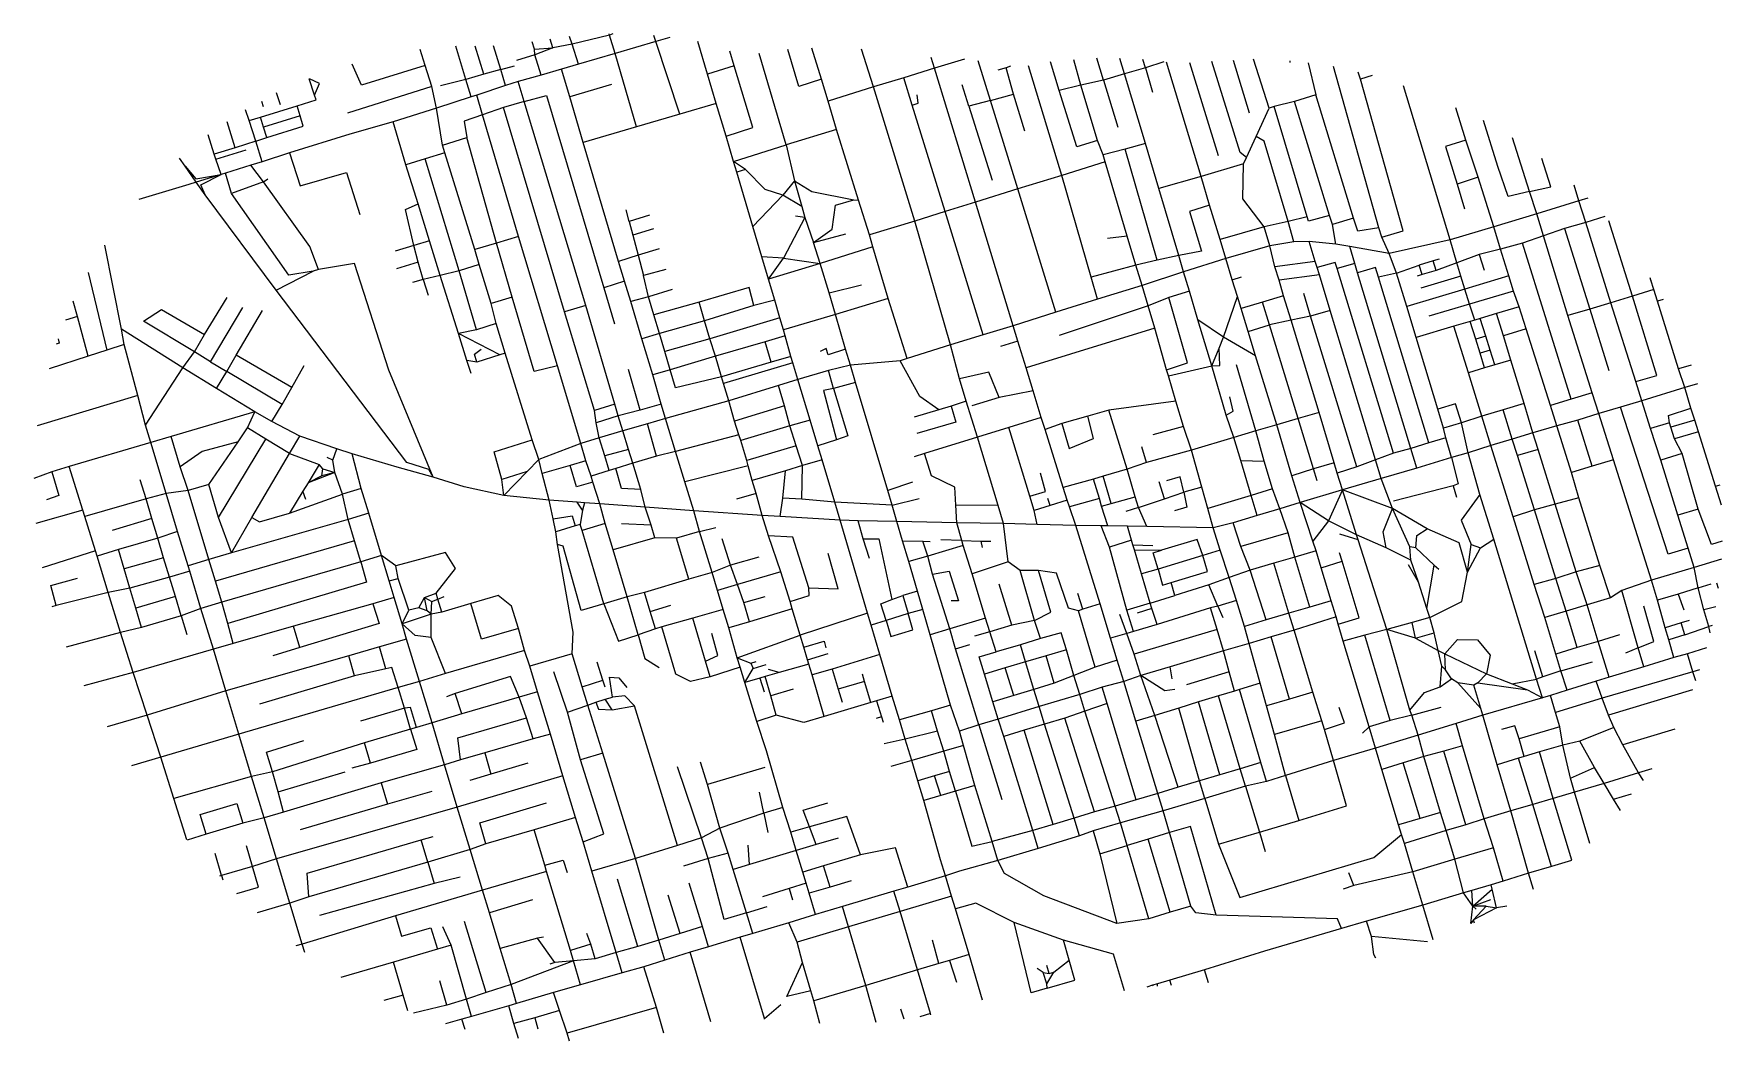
# Model space of a CAD drawing. Header units: metres. Extents: x 624640 to 628529, y 4832955 to 4835276.
import ezdxf

# ---------------------------------------------------------------- set-up
doc = ezdxf.new("R2010")
doc.units = ezdxf.units.M

msp = doc.modelspace()

# ---------------------------------------------------------------- linework, layer by layer
at = {"layer": 'ROADS'}
for points in [[(625835.6, 4835243.8), (625829.2, 4835263.8)], [(625879.8, 4835252.3), (625873.5, 4835270.3)], [(625965.9, 4835273.2), (625879.8, 4835252.3)], [(625965.9, 4835273.2), (625965, 4835275.8)], [(625973.8, 4835276.3), (625965.9, 4835273.2)], [(625979.3, 4835230.5), (625965.9, 4835273.2)], [(626072.6, 4835258.2), (626067.8, 4835272.4)], [(626104.7, 4835267.8), (626072.6, 4835258.2)], [(625541.7, 4835202.9), (625529.9, 4835239.9)], [(625635.3, 4835170.6), (625611.9, 4835247.7)], [(625676.2, 4835182.8), (625656.2, 4835247.5)], [(625715.3, 4835193.8), (625698.5, 4835248.5)], [(625794.3, 4835227.6), (625751.7, 4835214.8)], [(625793.4, 4835240.4), (625787.7, 4835257.7)], [(625793.4, 4835240.4), (625835.6, 4835243.8)], [(625794.3, 4835227.6), (625793.4, 4835240.4)], [(625835.6, 4835243.8), (625794.3, 4835227.6)], [(625808.2, 4835180.6), (625794.3, 4835227.6)], [(625879.8, 4835252.3), (625835.6, 4835243.8)], [(625894.2, 4835206.3), (625879.8, 4835252.3)], [(625979.3, 4835230.5), (625894.2, 4835206.3)], [(626072.6, 4835258.2), (625979.3, 4835230.5)], [(626028.3, 4835061.5), (625979.3, 4835230.5)], [(626127.8, 4835090.9), (626072.6, 4835258.2)], [(626191.4, 4835183.1), (626169.2, 4835258.6)], [(626252.7, 4835202.3), (626242.7, 4835235.9)], [(626372.8, 4835020.4), (626310.4, 4835230.7)], [(626454, 4835171.6), (626402.1, 4835155), (626376.6, 4835240)], [(626454, 4835171.6), (626432.2, 4835242.7)], [(626574.3, 4835153.6), (626546.6, 4835240.8)], [(625541.7, 4835202.9), (625394.4, 4835157.8), (625373.3, 4835206.4)], [(625556.6, 4835154.6), (625541.7, 4835202.9)], [(625715.3, 4835193.8), (625676.2, 4835182.8)], [(625715.3, 4835193.8), (625747.2, 4835202)], [(625726.6, 4835156.8), (625715.3, 4835193.8)], [(625855.2, 4835194.8), (625808.2, 4835180.6)], [(625894.2, 4835206.3), (625855.2, 4835194.8)], [(625874.2, 4835130.7), (625855.2, 4835194.8)], [(626252.7, 4835202.3), (626191.4, 4835183.1)], [(626234.3, 4835040.1), (626296.4, 4835060.5), (626252.7, 4835202.3)], [(626714.2, 4835196.7), (626644, 4835174.6)], [(626714.2, 4835196.7), (626706.5, 4835221.9)], [(626783.5, 4835217.9), (626714.2, 4835196.7)], [(626808.9, 4834888.5), (626714.2, 4835196.7)], [(626843.8, 4835122.6), (626815.2, 4835213.9)], [(626879.2, 4835197.7), (626860.3, 4835192)], [(626889.9, 4835201.3), (626879.2, 4835197.7)], [(626896.7, 4835137.3), (626879.2, 4835197.7)], [(627007.9, 4834949.9), (626931.2, 4835202.5)], [(627001.6, 4835145.2), (626981.9, 4835211.8)], [(627051.6, 4835157.8), (627035.5, 4835216.4)], [(627104.1, 4835169.7), (627088.6, 4835220.3)], [(627152.2, 4835184.1), (627141, 4835219.3)], [(627200.5, 4835198), (627152.2, 4835184.1)], [(627200.5, 4835198), (627194.6, 4835217.3)], [(627242.7, 4835211.4), (627200.5, 4835198)], [(627200.5, 4835198), (627216.4, 4835141.7)], [(627328.8, 4834947.7), (627249.2, 4835210.6)], [(627302.1, 4835209.7), (627368, 4834995.7)], [(627433.3, 4834991.4), (627418.5, 4835002.6), (627353.2, 4835212.6)], [(627402.7, 4835215.4), (627439.6, 4835094.4)], [(627485.2, 4835104.8), (627449.4, 4835217.5)], [(627533.9, 4835209.9), (627533.8, 4835213.7)], [(627575.5, 4835209.4), (627592.5, 4835135.2)], [(627738.2, 4834829.1), (627633.8, 4835200.5)], [(627695.4, 4835171.7), (627690.6, 4835187.9)], [(625286.5, 4835134.4), (625274.4, 4835172.4)], [(625286.5, 4835134.4), (625297.6, 4835161.8), (625274.9, 4835172.6)], [(625556.6, 4835154.6), (625362.7, 4835093)], [(625567.4, 4835104.6), (625556.6, 4835154.6)], [(625635.3, 4835170.6), (625576.9, 4835156)], [(625676.2, 4835182.8), (625635.3, 4835170.6)], [(625647.5, 4835130.9), (625635.3, 4835170.6)], [(625726.6, 4835156.8), (625660, 4835134.8)], [(625755.4, 4835165.9), (625726.6, 4835156.8)], [(625808.2, 4835180.6), (625755.4, 4835165.9)], [(625769.1, 4835120.5), (625755.4, 4835165.9)], [(625970.2, 4835159.5), (625874.2, 4835130.7)], [(626211.5, 4835115.6), (626191.4, 4835183.1)], [(626469.4, 4835121.1), (626454, 4835171.6)], [(626574.3, 4835153.6), (626469.4, 4835121.1)], [(626644, 4835174.6), (626574.3, 4835153.6)], [(626669.5, 4834844.7), (626574.3, 4835153.6)], [(626662.8, 4835111.9), (626644, 4835174.6)], [(626793.2, 4835109.8), (626778.1, 4835158.7)], [(627051.6, 4835157.8), (627001.6, 4835145.2)], [(627104.1, 4835169.7), (627051.6, 4835157.8)], [(627089.9, 4835030.6), (627051.6, 4835157.8)], [(627152.2, 4835184.1), (627104.1, 4835169.7)], [(627104.1, 4835169.7), (627136.8, 4835060.9)], [(627200.6, 4835023.7), (627152.2, 4835184.1)], [(627722.2, 4835179.8), (627695.4, 4835171.7)], [(627744.7, 4834807.4), (627793.7, 4834822.4), (627695.4, 4835171.7)], [(627902.4, 4834801.4), (627794.4, 4835156.3)], [(625162.2, 4835084.2), (625246.5, 4835110.4)], [(625164.3, 4835121), (625167.9, 4835108.7)], [(625208.2, 4835112.3), (625199.1, 4835139.9)], [(625246.5, 4835110.4), (625290.6, 4835124.2), (625286.5, 4835134.4)], [(625253.5, 4835087.3), (625246.5, 4835110.4)], [(625647.5, 4835130.9), (625567.4, 4835104.6)], [(625660, 4835134.8), (625647.5, 4835130.9)], [(625673.3, 4835089.1), (625660, 4835134.8)], [(625769.1, 4835120.5), (625722, 4835106.4)], [(625769.1, 4835120.5), (625820.6, 4835133.7), (625952.5, 4834691)], [(625911.4, 4834650.2), (625769.1, 4835120.5)], [(625905.5, 4835025.5), (625874.2, 4835130.7)], [(626211.5, 4835115.6), (626127.8, 4835090.9)], [(626234.3, 4835040.1), (626211.5, 4835115.6)], [(626489.1, 4835055.9), (626469.4, 4835121.1)], [(626662.8, 4835111.9), (626677.1, 4835116.6), (626674.8, 4835135.4)], [(626739, 4834866.8), (626662.8, 4835111.9)], [(626843.8, 4835122.6), (626793.2, 4835109.8)], [(626793.2, 4835109.8), (626847.4, 4834938.9)], [(626843.8, 4835122.6), (626896.7, 4835137.3)], [(626906.4, 4834918.7), (626843.8, 4835122.6)], [(626922.2, 4835052.1), (626896.7, 4835137.3)], [(627089.9, 4835030.6), (627042, 4835015.4), (627001.6, 4835145.2)], [(627496.9, 4835108.8), (627485.2, 4835104.8)], [(627543.7, 4835120), (627496.9, 4835108.8)], [(627573.1, 4834854.5), (627496.9, 4835108.8)], [(627592.5, 4835135.2), (627543.7, 4835120)], [(627624.6, 4834857.7), (627543.7, 4835120)], [(627679.2, 4834851.1), (627592.5, 4835135.2)], [(625103.9, 4835013.5), (625085.2, 4835073.4)], [(625135.6, 4835076.2), (625127.6, 4835101)], [(625135.6, 4835076.2), (625162.2, 4835084.2)], [(625151.3, 4835028.8), (625135.6, 4835076.2)], [(625169.3, 4835061.2), (625162.2, 4835084.2)], [(625253.5, 4835087.3), (625169.3, 4835061.2)], [(625176.8, 4835037.5), (625260.7, 4835063.5), (625253.5, 4835087.3)], [(625467.9, 4835073.3), (625368.1, 4835044.8)], [(625567.4, 4835104.6), (625467.9, 4835073.3)], [(625496.8, 4834974.4), (625467.9, 4835073.3)], [(625581.6, 4835019.3), (625567.4, 4835104.6)], [(625673.3, 4835089.1), (625631.5, 4835074.5), (625637.4, 4835037)], [(625722, 4835106.4), (625673.3, 4835089.1)], [(625756.4, 4834809.3), (625673.3, 4835089.1)], [(625862.2, 4834635.8), (625722, 4835106.4)], [(626127.8, 4835090.9), (626028.3, 4835061.5)], [(627455, 4835039.4), (627485.2, 4835104.8)], [(627938.5, 4835031.4), (627915.5, 4835105.9)], [(628085, 4834912.5), (628036.1, 4834901.1), (628012.2, 4834970.5), (627979, 4835076.1)], [(625055.5, 4834998.6), (625041.5, 4835043.7)], [(625151.3, 4835028.8), (625176.8, 4835037.5)], [(625176.8, 4835037.5), (625169.3, 4835061.2)], [(625368.1, 4835044.8), (625228.9, 4835002.1)], [(625581.6, 4835019.3), (625637.4, 4835037)], [(625705.5, 4834793.9), (625637.4, 4835037)], [(626028.3, 4835061.5), (625905.5, 4835025.5)], [(626251.5, 4834981.9), (626234.3, 4835040.1)], [(626489.1, 4835055.9), (626372.8, 4835020.4)], [(626539.5, 4834892.7), (626489.1, 4835055.9)], [(627102.8, 4834997), (627089.9, 4835030.6)], [(627433.3, 4834991.4), (627455, 4835039.4)], [(627529.1, 4834843.4), (627473.5, 4835029), (627455, 4835039.4)], [(627938.5, 4835031.4), (627891.3, 4835016.8), (627918.2, 4834929.9)], [(627966.9, 4834945.5), (627938.5, 4835031.4)], [(628085, 4834912.5), (628045.7, 4835036.7)], [(625103.9, 4835013.5), (625055.5, 4834998.6)], [(625059.1, 4834987.2), (625055.5, 4834998.6)], [(625059.1, 4834987.2), (625129.3, 4835008.6)], [(625151.3, 4835028.8), (625103.9, 4835013.5)], [(625165.8, 4834981), (625151.3, 4835028.8)], [(625228.9, 4835002.1), (625165.8, 4834981)], [(625228.9, 4835002.1), (625253.7, 4834925.9), (625360, 4834956.2), (625391.2, 4834859.7)], [(625586.8, 4835002.1), (625541.5, 4834988.1)], [(625586.8, 4835002.1), (625581.6, 4835019.3)], [(625655.6, 4834778.8), (625586.8, 4835002.1)], [(625986.8, 4834751.5), (625905.5, 4835025.5)], [(626251.5, 4834981.9), (626372.8, 4835020.4)], [(626372.8, 4835020.4), (626391.9, 4834937)], [(627153.3, 4835010.6), (627102.8, 4834997)], [(627107.4, 4834980.8), (627102.8, 4834997)], [(627200.6, 4835023.7), (627153.3, 4835010.6)], [(627227.4, 4834754.6), (627153.3, 4835010.6)], [(627230.9, 4834919.5), (627200.6, 4835023.7)], [(627426.4, 4834976.2), (627433.3, 4834991.4)], [(624988.8, 4834970.9), (624975.5, 4834989.3)], [(625014.1, 4834934.3), (624988.8, 4834970.9)], [(624988.8, 4834970.9), (625013.1, 4834942.3), (625071.5, 4834951.6)], [(625071.5, 4834951.6), (625059.1, 4834987.2)], [(625081.3, 4834954.8), (625071.5, 4834951.6)], [(625139.9, 4834973.4), (625081.3, 4834954.8)], [(625095.2, 4834908.3), (625081.3, 4834954.8)], [(625165.8, 4834981), (625139.9, 4834973.4)], [(625169, 4834935.1), (625139.9, 4834973.4)], [(625541.5, 4834988.1), (625496.8, 4834974.4)], [(625525.5, 4834884), (625496.8, 4834974.4)], [(625620, 4834729.9), (625541.5, 4834988.1)], [(626258.9, 4834957.2), (626251.5, 4834981.9)], [(626279.1, 4834963.1), (626251.5, 4834981.9)], [(626279.1, 4834963.1), (626258.9, 4834957.2)], [(626296.2, 4834832.4), (626258.9, 4834957.2)], [(626364.9, 4834904), (626324.3, 4834917.5), (626279.1, 4834963.1)], [(627107.4, 4834980.8), (627007.9, 4834949.9)], [(627158.6, 4834809.5), (627107.4, 4834980.8)], [(627426.4, 4834976.2), (627328.8, 4834947.7)], [(627473.5, 4834831.5), (627424.9, 4834896), (627426.4, 4834976.2)], [(628085, 4834912.5), (628134.3, 4834923.6), (628113.7, 4834989.1)], [(624996.7, 4834929), (624881.5, 4834894.2)], [(625014.1, 4834934.3), (624996.7, 4834929)], [(625071.5, 4834951.6), (625014.1, 4834934.3)], [(625034.9, 4834904.8), (625014.1, 4834934.3)], [(625034.9, 4834904.8), (625024.5, 4834928), (625071.5, 4834951.6)], [(625169, 4834935.1), (625095.2, 4834908.3)], [(625169, 4834935.1), (625179.1, 4834942)], [(625295.4, 4834733.3), (625276, 4834786.1), (625169, 4834935.1)], [(626391.9, 4834937), (626364.9, 4834904)], [(626391.9, 4834937), (626409.1, 4834878.6)], [(626391.9, 4834937), (626431.6, 4834912.8), (626528.6, 4834893.2)], [(626906.4, 4834918.7), (626808.9, 4834888.5)], [(627007.9, 4834949.9), (626906.4, 4834918.7)], [(626993.7, 4834634.6), (626906.4, 4834918.7)], [(627075.2, 4834715.3), (627007.9, 4834949.9)], [(627328.8, 4834947.7), (627230.9, 4834919.5)], [(627277.2, 4834765), (627230.9, 4834919.5)], [(627347.6, 4834881.6), (627328.8, 4834947.7)], [(627966.9, 4834945.5), (627918.2, 4834929.9)], [(627918.2, 4834929.9), (627935.4, 4834873.1)], [(628002.9, 4834831.5), (627966.9, 4834945.5)], [(628198.8, 4834891.5), (628187.6, 4834927.3)], [(625198.2, 4834685.1), (625034.9, 4834904.8)], [(625283.1, 4834729.4), (625227.7, 4834720), (625095.2, 4834908.3)], [(625515.3, 4834788), (625496.4, 4834871.2), (625525.5, 4834884)], [(625551.5, 4834799.1), (625525.5, 4834884)], [(626296.2, 4834832.4), (626364.9, 4834904)], [(626409.1, 4834878.6), (626364.9, 4834904)], [(626409.1, 4834878.6), (626415.7, 4834852.8)], [(626435.9, 4834794.9), (626478.7, 4834825.8), (626486.1, 4834881.1), (626528.6, 4834893.2)], [(626528.6, 4834893.2), (626539.5, 4834892.7)], [(626564.5, 4834812.9), (626539.5, 4834892.7)], [(626808.9, 4834888.5), (626739, 4834866.8)], [(626895.3, 4834603.6), (626808.9, 4834888.5)], [(627347.6, 4834881.6), (627302.1, 4834866.6), (627329.2, 4834775.5), (627277.2, 4834765)], [(627372.1, 4834802.3), (627347.6, 4834881.6)], [(628101.5, 4834861.4), (628085, 4834912.5)], [(628198.8, 4834891.5), (628101.5, 4834861.4)], [(628219.6, 4834897.6), (628198.8, 4834891.5)], [(628214.4, 4834841.7), (628198.8, 4834891.5)], [(626010.9, 4834843.8), (626004.1, 4834870.4)], [(626057.9, 4834858.1), (626010.9, 4834843.8)], [(626010.9, 4834843.8), (626020, 4834812.1)], [(626415.7, 4834852.8), (626366.5, 4834759.1)], [(626415.7, 4834852.8), (626394, 4834856.3)], [(626415.7, 4834852.8), (626435.9, 4834794.9)], [(626669.5, 4834844.7), (626564.5, 4834812.9)], [(626739, 4834866.8), (626669.5, 4834844.7)], [(626751.2, 4834559.1), (626669.5, 4834844.7)], [(626826.4, 4834582.3), (626739, 4834866.8)], [(627529.1, 4834843.4), (627473.5, 4834831.5)], [(627573.1, 4834854.5), (627529.1, 4834843.4)], [(627542.5, 4834796.6), (627529.1, 4834843.4)], [(627624.6, 4834857.7), (627575.6, 4834844.4), (627573.1, 4834854.5)], [(627631, 4834837.1), (627624.6, 4834857.7)], [(627679.2, 4834851.1), (627631, 4834837.1)], [(627638.6, 4834791.7), (627631, 4834837.1)], [(627738.2, 4834829.1), (627689.4, 4834821.7), (627679.2, 4834851.1)], [(628101.5, 4834861.4), (628002.9, 4834831.5)], [(628117.5, 4834810.5), (628101.5, 4834861.4)], [(628214.4, 4834841.7), (628165.6, 4834827.2)], [(628258.4, 4834855.2), (628214.4, 4834841.7)], [(628272.5, 4834656.3), (628214.4, 4834841.7)], [(628321.8, 4834671.6), (628267.3, 4834845.5)], [(625551.5, 4834799.1), (625515.3, 4834788)], [(625575.8, 4834719.3), (625551.5, 4834799.1)], [(625756.4, 4834809.3), (625705.5, 4834793.9)], [(625845.9, 4834511.1), (625756.4, 4834809.3)], [(626067, 4834826.8), (626020, 4834812.1)], [(626020, 4834812.1), (626031.9, 4834765.8)], [(626317.1, 4834762.5), (626296.2, 4834832.4)], [(626435.9, 4834794.9), (626510, 4834815.1)], [(626572.4, 4834785.2), (626564.5, 4834812.9)], [(627158.6, 4834809.5), (627112.7, 4834804.4)], [(627178.5, 4834743.1), (627158.6, 4834809.5)], [(627473.5, 4834831.5), (627372.1, 4834802.3)], [(627385.7, 4834758.1), (627372.1, 4834802.3)], [(627487.1, 4834787.6), (627473.5, 4834831.5)], [(627542.5, 4834796.6), (627487.1, 4834787.6)], [(627577.8, 4834797.8), (627542.5, 4834796.6)], [(627591.6, 4834751.6), (627577.8, 4834797.8)], [(627638.6, 4834791.7), (627577.8, 4834797.8)], [(627744.7, 4834807.4), (627738.2, 4834829.1)], [(627761.8, 4834769.9), (627744.7, 4834807.4)], [(627902.4, 4834801.4), (627761.8, 4834769.9)], [(628002.9, 4834831.5), (627902.4, 4834801.4)], [(627917.5, 4834748.5), (627902.4, 4834801.4)], [(628018.2, 4834780), (628002.9, 4834831.5)], [(628117.5, 4834810.5), (628068.7, 4834793.8)], [(628165.6, 4834827.2), (628117.5, 4834810.5)], [(628173, 4834627.2), (628117.5, 4834810.5)], [(628165.6, 4834827.2), (628223.6, 4834642)], [(624841.9, 4834595.9), (624803.2, 4834789.1)], [(625515.3, 4834788), (625472.6, 4834775.4)], [(625524.9, 4834749.7), (625515.3, 4834788)], [(625705.5, 4834793.9), (625655.6, 4834778.8)], [(625666.1, 4834744.2), (625655.6, 4834778.8)], [(625741.5, 4834669.3), (625705.5, 4834793.9)], [(626031.9, 4834765.8), (625986.8, 4834751.5)], [(626080.5, 4834780.9), (626031.9, 4834765.8)], [(626031.9, 4834765.8), (626044.5, 4834719.1)], [(626332.3, 4834711), (626317.1, 4834762.5)], [(626366.5, 4834759.1), (626317.1, 4834762.5)], [(626332.3, 4834711), (626366.5, 4834759.1)], [(626366.5, 4834759.1), (626450.9, 4834747)], [(626450.9, 4834747), (626435.9, 4834794.9)], [(626572.4, 4834785.2), (626450.9, 4834747)], [(626608.1, 4834666.5), (626572.4, 4834785.2)], [(627277.2, 4834765), (627227.4, 4834754.6)], [(627288.3, 4834728), (627277.2, 4834765)], [(627385.7, 4834758.1), (627288.3, 4834728)], [(627487.1, 4834787.6), (627385.7, 4834758.1)], [(627400.4, 4834709.5), (627385.7, 4834758.1)], [(627498.3, 4834739.1), (627487.1, 4834787.6)], [(627670.8, 4834786.3), (627638.6, 4834791.7)], [(627682.5, 4834746.9), (627670.8, 4834786.3)], [(627761.8, 4834769.9), (627670.8, 4834786.3)], [(627778.4, 4834724.8), (627761.8, 4834769.9)], [(627969.3, 4834767.5), (627917.5, 4834748.5)], [(628018.2, 4834780), (627969.3, 4834767.5)], [(627969.3, 4834767.5), (627980.7, 4834731.2)], [(628068.7, 4834793.8), (628018.2, 4834780)], [(628037.7, 4834718.8), (628018.2, 4834780)], [(628181.1, 4834434.1), (628068.7, 4834793.8)], [(624765, 4834726.5), (624808.3, 4834547.2)], [(625198.2, 4834685.1), (625283.1, 4834729.4)], [(625295.4, 4834733.3), (625283.1, 4834729.4)], [(625560, 4834254.3), (625457.7, 4834501), (625378.2, 4834746.6), (625295.4, 4834733.3)], [(625524.9, 4834749.7), (625475, 4834734.9)], [(625536.7, 4834710), (625524.9, 4834749.7)], [(625575.8, 4834719.3), (625536.7, 4834710)], [(625620, 4834729.9), (625575.8, 4834719.3)], [(625618.3, 4834585.3), (625575.8, 4834719.3)], [(625666.1, 4834744.2), (625620, 4834729.9)], [(625659.9, 4834594.3), (625620, 4834729.9)], [(625693.1, 4834654.9), (625666.1, 4834744.2)], [(626000.6, 4834706.1), (625986.8, 4834751.5)], [(626095.5, 4834733.4), (626044.5, 4834719.1)], [(626055.5, 4834670.3), (626044.5, 4834719.1)], [(626450.9, 4834747), (626332.3, 4834711)], [(626471.7, 4834679.5), (626450.9, 4834747)], [(627178.5, 4834743.1), (627075.2, 4834715.3)], [(627227.4, 4834754.6), (627178.5, 4834743.1)], [(627192.8, 4834696.4), (627178.5, 4834743.1)], [(627288.3, 4834728), (627192.8, 4834696.4)], [(627301.7, 4834682.8), (627288.3, 4834728)], [(627591.6, 4834751.6), (627498.3, 4834739.1)], [(627508.3, 4834708.5), (627498.3, 4834739.1)], [(627600.9, 4834720.4), (627508.3, 4834708.5)], [(627596.2, 4834737.3), (627591.6, 4834751.6)], [(627641.8, 4834735), (627637.3, 4834749.3), (627596.2, 4834737.3)], [(627600.9, 4834720.4), (627596.2, 4834737.3)], [(627625.5, 4834638.3), (627600.9, 4834720.4)], [(627682.5, 4834746.9), (627641.8, 4834735)], [(627771.7, 4834309.7), (627641.8, 4834735)], [(627688.8, 4834725.3), (627682.5, 4834746.9)], [(627736.8, 4834715.6), (627730.3, 4834737.3), (627688.8, 4834725.3)], [(627811.7, 4834320.6), (627688.8, 4834725.3)], [(627778.4, 4834724.8), (627736.8, 4834715.6)], [(627778.4, 4834724.8), (627830.7, 4834743)], [(627802.2, 4834647.8), (627778.4, 4834724.8)], [(627837.4, 4834721.3), (627826.3, 4834717.6)], [(627863.1, 4834752.7), (627830.7, 4834743)], [(627837.4, 4834721.3), (627830.7, 4834743)], [(627870.2, 4834730.8), (627837.4, 4834721.3)], [(627876.7, 4834757), (627863.1, 4834752.7)], [(627870.2, 4834730.8), (627863.1, 4834752.7)], [(627917.5, 4834748.5), (627870.2, 4834730.8)], [(627927.1, 4834717.6), (627917.5, 4834748.5)], [(628037.7, 4834718.8), (627936, 4834687.7)], [(628048.3, 4834683.5), (628037.7, 4834718.8)], [(625560, 4834254.3), (625549.8, 4834272.3), (625499.2, 4834288.2), (625198.2, 4834685.1)], [(625536.7, 4834710), (625512.3, 4834703)], [(625536.7, 4834710), (625547.9, 4834673.6)], [(626000.6, 4834706.1), (625952.5, 4834691)], [(625952.5, 4834691), (625977.2, 4834607.7)], [(626014.9, 4834659.1), (626000.6, 4834706.1)], [(626110.4, 4834686.7), (626055.5, 4834670.3)], [(626298.4, 4834650.1), (626287.6, 4834691.8), (626172.3, 4834658.1)], [(626346.4, 4834662.7), (626332.3, 4834711)], [(626471.7, 4834679.5), (626546.6, 4834697.4)], [(627090.1, 4834664.9), (627075.2, 4834715.3)], [(627192.8, 4834696.4), (627090.1, 4834664.9)], [(627206.7, 4834649.3), (627192.8, 4834696.4)], [(627301.7, 4834682.8), (627254.5, 4834668.3)], [(627321.3, 4834617.4), (627301.7, 4834682.8)], [(627400.4, 4834709.5), (627421.6, 4834715.8)], [(627412.1, 4834671), (627400.4, 4834709.5)], [(627518.1, 4834672.2), (627508.3, 4834708.5)], [(627853.4, 4834334), (627736.8, 4834715.6)], [(627936, 4834687.7), (627802.2, 4834647.8)], [(627927.1, 4834717.6), (627834.5, 4834689.9)], [(627936, 4834687.7), (627927.1, 4834717.6)], [(627947.1, 4834653.5), (627936, 4834687.7)], [(628048.3, 4834683.5), (627947.1, 4834653.5)], [(628060.9, 4834646.7), (628048.3, 4834683.5)], [(628371.1, 4834687.1), (628321.8, 4834671.6)], [(628364.5, 4834708.6), (628362.9, 4834713.9)], [(628364.5, 4834708.6), (628365.8, 4834709)], [(628371.1, 4834687.1), (628364.5, 4834708.6)], [(628379.8, 4834659.9), (628371.1, 4834687.1)], [(624740.3, 4834625.1), (624730.5, 4834659.8)], [(625009.8, 4834543.2), (624892.4, 4834613.8), (624934.3, 4834641), (625033.3, 4834582.9)], [(625033.3, 4834582.9), (625085.3, 4834668.9)], [(625047.1, 4834520.3), (625121.4, 4834645.2)], [(625741.5, 4834669.3), (625693.1, 4834654.9)], [(625705.1, 4834608.6), (625693.1, 4834654.9)], [(625845.9, 4834511.1), (625792.6, 4834498.4), (625741.5, 4834669.3)], [(625911.4, 4834650.2), (625862.2, 4834635.8)], [(625978.4, 4834422.7), (625911.4, 4834650.2)], [(626055.5, 4834670.3), (626014.9, 4834659.1)], [(626040.4, 4834573.5), (626014.9, 4834659.1)], [(626068, 4834628.3), (626055.5, 4834670.3)], [(626172.3, 4834658.1), (626068, 4834628.3)], [(626185, 4834614.9), (626172.3, 4834658.1)], [(626298.4, 4834650.1), (626185, 4834614.9)], [(626346.4, 4834662.7), (626298.4, 4834650.1)], [(626358.5, 4834621.7), (626346.4, 4834662.7)], [(626486.8, 4834629.6), (626471.7, 4834679.5)], [(626608.1, 4834666.5), (626486.8, 4834629.6)], [(626651.4, 4834528), (626608.1, 4834666.5)], [(627090.1, 4834664.9), (626993.7, 4834634.6)], [(627206.7, 4834649.3), (627001.9, 4834581.1)], [(627254.5, 4834668.3), (627206.7, 4834649.3)], [(627221.9, 4834597.9), (627206.7, 4834649.3)], [(627249.2, 4834502.2), (627297, 4834517.7), (627254.5, 4834668.3)], [(627380, 4834577), (627412.1, 4834671)], [(627420.6, 4834642.9), (627412.1, 4834671)], [(627470, 4834657.8), (627420.6, 4834642.9)], [(627436.6, 4834590), (627420.6, 4834642.9)], [(627518.1, 4834672.2), (627470, 4834657.8)], [(627486, 4834605.6), (627470, 4834657.8)], [(627536.3, 4834616.1), (627518.1, 4834672.2)], [(627580.8, 4834625.2), (627565, 4834678)], [(627824.1, 4834576), (627802.2, 4834647.8)], [(627947.1, 4834653.5), (627853.2, 4834625.6)], [(627958.7, 4834616.6), (627947.1, 4834653.5)], [(628060.9, 4834646.7), (628009.3, 4834631.5)], [(628077.6, 4834596.1), (628060.9, 4834646.7)], [(628223.6, 4834642), (628173, 4834627.2)], [(628272.5, 4834656.3), (628223.6, 4834642)], [(628223.6, 4834642), (628267.6, 4834500.1)], [(628321.8, 4834671.6), (628272.5, 4834656.3)], [(628329.8, 4834474.9), (628272.5, 4834656.3)], [(628329.8, 4834474.9), (628378, 4834488.7), (628321.8, 4834671.6)], [(628392.6, 4834663.8), (628379.8, 4834659.9)], [(628428.1, 4834504.2), (628379.8, 4834659.9)], [(624740.3, 4834625.1), (624713, 4834616.6)], [(624765.2, 4834533.3), (624740.3, 4834625.1)], [(625106.1, 4834535.7), (625166.7, 4834638.5)], [(625705.1, 4834608.6), (625659.9, 4834594.3)], [(625725.9, 4834540.3), (625705.1, 4834608.6)], [(625931.1, 4834408.2), (625862.2, 4834635.8)], [(626080.9, 4834585.2), (626068, 4834628.3)], [(626185, 4834614.9), (626080.9, 4834585.2)], [(626197.2, 4834573.6), (626185, 4834614.9)], [(626358.5, 4834621.7), (626197.2, 4834573.6)], [(626366.9, 4834594.2), (626358.5, 4834621.7)], [(626486.8, 4834629.6), (626366.9, 4834594.2)], [(626509.5, 4834549.7), (626486.8, 4834629.6)], [(626895.3, 4834603.6), (626826.4, 4834582.3)], [(626993.7, 4834634.6), (626895.3, 4834603.6)], [(626906.7, 4834567.8), (626895.3, 4834603.6)], [(627380, 4834577), (627321.3, 4834617.4)], [(627352.9, 4834510.9), (627321.3, 4834617.4)], [(627436.6, 4834590), (627486, 4834605.6)], [(627536.3, 4834616.1), (627486, 4834605.6)], [(627552.3, 4834389.5), (627486, 4834605.6)], [(627580.8, 4834625.2), (627536.3, 4834616.1)], [(627600.8, 4834403.8), (627536.3, 4834616.1)], [(627625.5, 4834638.3), (627580.8, 4834625.2)], [(627687.1, 4834278.2), (627580.8, 4834625.2)], [(627730.6, 4834294.1), (627625.5, 4834638.3)], [(627910.9, 4834602.7), (627824.1, 4834576)], [(627948.2, 4834613.5), (627910.9, 4834602.7)], [(627944.2, 4834495.2), (627910.9, 4834602.7)], [(627958.7, 4834616.6), (627948.2, 4834613.5)], [(627961.2, 4834572.3), (627948.2, 4834613.5)], [(627971.4, 4834620.1), (627958.7, 4834616.6)], [(628009.3, 4834631.5), (627971.4, 4834620.1)], [(627984.3, 4834579.4), (627971.4, 4834620.1)], [(628025.3, 4834580.5), (628009.3, 4834631.5)], [(628229, 4834448.5), (628173, 4834627.2)], [(624695.7, 4834573.1), (624698.5, 4834563.5), (624691.4, 4834561.1)], [(624983.1, 4834506.2), (624841.9, 4834595.9)], [(624848, 4834560), (624841.9, 4834595.9)], [(625009.8, 4834543.2), (625033.3, 4834582.9)], [(625659.9, 4834594.3), (625618.3, 4834585.3)], [(625637.2, 4834523.1), (625618.3, 4834585.3)], [(625713, 4834536.3), (625618.3, 4834585.3)], [(626080.9, 4834585.2), (626040.4, 4834573.5)], [(626065.6, 4834490.2), (626040.4, 4834573.5)], [(626093, 4834544), (626080.9, 4834585.2)], [(626197.2, 4834573.6), (626093, 4834544)], [(626209.9, 4834533), (626197.2, 4834573.6)], [(626324.8, 4834566.1), (626209.9, 4834533)], [(626370.7, 4834580.1), (626324.8, 4834566.1)], [(626338.3, 4834519.4), (626324.8, 4834566.1)], [(626370.7, 4834580.1), (626366.9, 4834594.2)], [(626383.8, 4834532.9), (626370.7, 4834580.1)], [(626826.4, 4834582.3), (626751.2, 4834559.1)], [(626906.7, 4834567.8), (626866.7, 4834555.9)], [(626925.4, 4834506.2), (626906.7, 4834567.8)], [(627221.9, 4834597.9), (626925.4, 4834506.2)], [(627249.2, 4834502.2), (627221.9, 4834597.9)], [(627370.3, 4834551.9), (627380, 4834577)], [(627453.5, 4834534.3), (627380, 4834577)], [(627453.5, 4834534.3), (627436.6, 4834590)], [(627873.5, 4834411.5), (627824.1, 4834576)], [(627984.3, 4834579.4), (627961.2, 4834572.3)], [(627971.2, 4834540.2), (627961.2, 4834572.3)], [(627994.3, 4834547.2), (627984.3, 4834579.4)], [(628077.6, 4834596.1), (628025.3, 4834580.5)], [(628042.2, 4834524.3), (628025.3, 4834580.5)], [(628133.3, 4834419.5), (628077.6, 4834596.1)], [(624765.2, 4834533.3), (624675, 4834503.9)], [(624808.3, 4834547.2), (624765.2, 4834533.3)], [(624848, 4834560), (624808.3, 4834547.2)], [(624879.6, 4834442.8), (624848, 4834560)], [(624983.1, 4834506.2), (625009.8, 4834543.2)], [(625047.1, 4834520.3), (625009.8, 4834543.2)], [(625084.9, 4834498), (625106.1, 4834535.7)], [(625234.4, 4834461), (625106.1, 4834535.7)], [(625660.3, 4834519.9), (625654.9, 4834537.9), (625670.7, 4834549.5)], [(625713, 4834536.3), (625660.3, 4834519.9)], [(625725.9, 4834540.3), (625713, 4834536.3)], [(625787.6, 4834340.3), (625725.9, 4834540.3)], [(626105.5, 4834502), (626093, 4834544)], [(626209.9, 4834533), (626105.5, 4834502)], [(626224.1, 4834485.6), (626209.9, 4834533)], [(626383.8, 4834532.9), (626338.3, 4834519.4)], [(626388.1, 4834518.3), (626383.8, 4834532.9)], [(626509.5, 4834549.7), (626469.5, 4834536.8), (626465.3, 4834551), (626451.1, 4834544.1)], [(626520.7, 4834512.8), (626509.5, 4834549.7)], [(626651.4, 4834528), (626635.6, 4834522.7)], [(626751.2, 4834559.1), (626651.4, 4834528)], [(626772.1, 4834481.1), (626751.2, 4834559.1)], [(627352.9, 4834510.9), (627371.7, 4834512.2), (627370.3, 4834551.9)], [(627352.9, 4834510.9), (627370.3, 4834551.9)], [(627503.2, 4834375), (627453.5, 4834534.3)], [(627994.3, 4834547.2), (627971.2, 4834540.2)], [(627981.4, 4834506.3), (627971.2, 4834540.2)], [(628005.1, 4834513.4), (627994.3, 4834547.2)], [(624897.2, 4834374.6), (624983.1, 4834506.2)], [(625060.9, 4834458.8), (624983.1, 4834506.2)], [(625047.1, 4834520.3), (625084.9, 4834498)], [(625060.9, 4834458.8), (625084.9, 4834498)], [(625211.6, 4834421.9), (625084.9, 4834498)], [(625234.4, 4834461), (625262.7, 4834511.5)], [(625647.2, 4834493.2), (625637.2, 4834523.1)], [(625660.3, 4834519.9), (625637.2, 4834523.1)], [(625899.8, 4834332.4), (625845.9, 4834511.1)], [(626036.3, 4834409.2), (626009.4, 4834502.7)], [(626105.5, 4834502), (626065.6, 4834490.2)], [(626085, 4834422.9), (626065.6, 4834490.2)], [(626224.1, 4834485.6), (626118.3, 4834460.4), (626105.5, 4834502)], [(626338.3, 4834519.4), (626224.1, 4834485.6)], [(626228.5, 4834470.7), (626224.1, 4834485.6)], [(626388.1, 4834518.3), (626228.5, 4834470.7)], [(626399.7, 4834479.3), (626388.1, 4834518.3)], [(626470.4, 4834500), (626399.7, 4834479.3)], [(626520.7, 4834512.8), (626470.4, 4834500)], [(626482.2, 4834458.8), (626470.4, 4834500)], [(626635.6, 4834522.7), (626520.7, 4834512.8)], [(626532.6, 4834472.4), (626520.7, 4834512.8)], [(626724.2, 4834409.4), (626681, 4834440.7), (626635.6, 4834522.7)], [(626863.2, 4834438.3), (626839.9, 4834496.8), (626772.1, 4834481.1)], [(626941.6, 4834453.2), (626925.4, 4834506.2)], [(627253.3, 4834488), (627249.2, 4834502.2)], [(627253.3, 4834488), (627352.9, 4834510.9)], [(627270.3, 4834430), (627253.3, 4834488)], [(627386.4, 4834397.5), (627352.9, 4834510.9)], [(627454.3, 4834361), (627410.4, 4834513.4)], [(627981.4, 4834506.3), (627944.2, 4834495.2)], [(627975.1, 4834394.8), (627944.2, 4834495.2)], [(628005.1, 4834513.4), (627981.4, 4834506.3)], [(628042.2, 4834524.3), (628005.1, 4834513.4)], [(628072.9, 4834424.4), (628042.2, 4834524.3)], [(628457.1, 4834512.9), (628428.1, 4834504.2)], [(628442.4, 4834460.8), (628428.1, 4834504.2)], [(625148.7, 4834405.4), (625060.9, 4834458.8)], [(625211.6, 4834421.9), (625234.4, 4834461)], [(626240.4, 4834430.2), (626228.5, 4834470.7)], [(626355, 4834465.5), (626240.4, 4834430.2)], [(626399.7, 4834479.3), (626355, 4834465.5)], [(626369.3, 4834418.7), (626355, 4834465.5)], [(626428.4, 4834386.2), (626399.7, 4834479.3)], [(626482.2, 4834458.8), (626458.9, 4834454), (626488.8, 4834340.5)], [(626532.6, 4834472.4), (626482.2, 4834458.8)], [(626482.2, 4834458.8), (626514.6, 4834349.4), (626488.8, 4834340.5)], [(626606.7, 4834223.9), (626532.6, 4834472.4)], [(626787.8, 4834429.3), (626772.1, 4834481.1)], [(626941.6, 4834453.2), (626863.2, 4834438.3)], [(626960.5, 4834392.3), (626941.6, 4834453.2)], [(628229, 4834448.5), (628181.1, 4834434.1)], [(628245, 4834401), (628229, 4834448.5)], [(628343.8, 4834430.8), (628329.8, 4834474.9)], [(628442.4, 4834460.8), (628343.8, 4834430.8)], [(628472, 4834469.3), (628442.4, 4834460.8)], [(628456.8, 4834413.5), (628442.4, 4834460.8)], [(624879.6, 4834442.8), (624647.6, 4834372.8)], [(624897.2, 4834374.6), (624879.6, 4834442.8)], [(625188.3, 4834382.7), (625211.6, 4834421.9)], [(625978.4, 4834422.7), (625931.1, 4834408.2)], [(625935.5, 4834380), (625931.1, 4834408.2)], [(625986.1, 4834396.2), (625978.4, 4834422.7)], [(626036.3, 4834409.2), (625986.1, 4834396.2)], [(626085, 4834422.9), (626036.3, 4834409.2)], [(626095.2, 4834389.6), (626085, 4834422.9)], [(626240.4, 4834430.2), (626095.2, 4834389.6)], [(626254.2, 4834383.9), (626240.4, 4834430.2)], [(626369.3, 4834418.7), (626254.2, 4834383.9)], [(626381.5, 4834372.5), (626369.3, 4834418.7)], [(626724.2, 4834409.4), (626667.5, 4834392.8)], [(626752.9, 4834417.8), (626764, 4834381.3), (626674, 4834355.3)], [(626752.9, 4834417.8), (626724.2, 4834409.4)], [(626787.8, 4834429.3), (626752.9, 4834417.8)], [(626813.3, 4834346.6), (626787.8, 4834429.3)], [(626863.2, 4834438.3), (626800.2, 4834418.8)], [(627115.8, 4834409), (627067.3, 4834395.1)], [(627270.3, 4834430), (627115.8, 4834409)], [(627158.1, 4834272.6), (627115.8, 4834409)], [(627288, 4834371), (627270.3, 4834430)], [(627386.4, 4834397.5), (627402.6, 4834406.3), (627394.9, 4834439.8)], [(627928.3, 4834380.1), (627914.7, 4834423.4), (627873.5, 4834411.5)], [(627886.7, 4834367.4), (627873.5, 4834411.5)], [(628024.5, 4834409.8), (627975.1, 4834394.8)], [(628072.9, 4834424.4), (628024.5, 4834409.8)], [(628045, 4834342.3), (628024.5, 4834409.8)], [(628092.7, 4834356.9), (628072.9, 4834424.4)], [(628181.1, 4834434.1), (628133.3, 4834419.5)], [(628147.7, 4834372.5), (628133.3, 4834419.5)], [(628294.5, 4834415.9), (628245, 4834401)], [(628343.8, 4834430.8), (628294.5, 4834415.9)], [(628450.4, 4834090.6), (628404.7, 4834077.2), (628294.5, 4834415.9)], [(628363.7, 4834366.8), (628343.8, 4834430.8)], [(628407.2, 4834380), (628404.9, 4834396.9), (628456.8, 4834413.5)], [(628465.6, 4834385.5), (628456.8, 4834413.5)], [(624909.4, 4834334.3), (624897.2, 4834374.6)], [(625148.7, 4834405.4), (624956.5, 4834348.3)], [(625132.5, 4834368), (625148.7, 4834405.4)], [(625188.3, 4834382.7), (625148.7, 4834405.4)], [(625252.8, 4834348.9), (625188.3, 4834382.7)], [(625986.1, 4834396.2), (625935.5, 4834380)], [(625942.1, 4834345), (625935.5, 4834380)], [(625996.3, 4834361.2), (625986.1, 4834396.2)], [(626053.2, 4834377.5), (625996.3, 4834361.2)], [(626095.2, 4834389.6), (626053.2, 4834377.5)], [(626074.5, 4834302.6), (626053.2, 4834377.5)], [(626117.9, 4834313.5), (626095.2, 4834389.6)], [(626263.5, 4834351.9), (626254.2, 4834383.9)], [(626381.5, 4834372.5), (626268.1, 4834338.9)], [(626428.4, 4834386.2), (626381.5, 4834372.5)], [(626396, 4834326.4), (626381.5, 4834372.5)], [(626446.1, 4834326.7), (626428.4, 4834386.2)], [(626885.6, 4834369.1), (626813.3, 4834346.6)], [(626960.5, 4834392.3), (626885.6, 4834369.1)], [(626933.7, 4834210.6), (626885.6, 4834369.1)], [(626969.1, 4834364.5), (626960.5, 4834392.3)], [(627007.6, 4834378), (626969.1, 4834364.5)], [(627007.6, 4834378), (627025, 4834320.8), (627080.9, 4834343.5), (627067.3, 4834395.1)], [(627067.3, 4834395.1), (627007.6, 4834378)], [(627288, 4834371), (627217.7, 4834352.3)], [(627306.4, 4834316.9), (627288, 4834371)], [(627403.9, 4834345.7), (627386.4, 4834397.5)], [(627503.2, 4834375), (627454.3, 4834361)], [(627552.3, 4834389.5), (627503.2, 4834375)], [(627537.5, 4834257.3), (627503.2, 4834375)], [(627600.8, 4834403.8), (627552.3, 4834389.5)], [(627587.5, 4834274), (627552.3, 4834389.5)], [(627634.9, 4834287.9), (627600.8, 4834403.8)], [(627928.3, 4834380.1), (627886.7, 4834367.4)], [(627975.1, 4834394.8), (627928.3, 4834380.1)], [(627943.6, 4834310.9), (627928.3, 4834380.1)], [(627995.7, 4834327.4), (627975.1, 4834394.8)], [(628147.7, 4834372.5), (628092.7, 4834356.9)], [(628195.9, 4834386.2), (628147.7, 4834372.5)], [(628181.4, 4834265.4), (628147.7, 4834372.5)], [(628245, 4834401), (628195.9, 4834386.2)], [(628229.4, 4834279.8), (628195.9, 4834386.2)], [(628278.4, 4834294.7), (628245, 4834401)], [(628407.2, 4834380), (628363.7, 4834366.8)], [(628410.1, 4834369.8), (628407.2, 4834380)], [(628465.6, 4834385.5), (628410.1, 4834369.8)], [(628419.1, 4834342.8), (628410.1, 4834369.8)], [(628474, 4834359.2), (628465.6, 4834385.5)], [(624909.4, 4834334.3), (624721.6, 4834279.4)], [(624956.5, 4834348.3), (624909.4, 4834334.3)], [(624944.7, 4834216.6), (624909.4, 4834334.3)], [(624977.3, 4834278), (624956.5, 4834348.3)], [(625110.8, 4834335.7), (625027.7, 4834313.8), (624977.3, 4834278)], [(625043.2, 4834237.7), (625110.8, 4834335.7)], [(625065.3, 4834161.3), (625174.1, 4834342.4)], [(625110.8, 4834335.7), (625132.5, 4834368)], [(625174.1, 4834342.4), (625132.5, 4834368)], [(625229, 4834308.8), (625174.1, 4834342.4)], [(625229, 4834308.8), (625252.8, 4834348.9)], [(625338.2, 4834320), (625252.8, 4834348.9)], [(625718.1, 4834248.8), (625700.5, 4834313.1), (625787.6, 4834340.3)], [(625803.2, 4834295), (625787.6, 4834340.3)], [(625899.8, 4834332.4), (625803.2, 4834295)], [(625942.1, 4834345), (625899.8, 4834332.4)], [(625911.7, 4834292.2), (625899.8, 4834332.4)], [(625996.3, 4834361.2), (625942.1, 4834345)], [(625954.8, 4834303.7), (625942.1, 4834345)], [(626009.7, 4834318.6), (625996.3, 4834361.2)], [(626263.5, 4834351.9), (626117.9, 4834313.5)], [(626268.1, 4834338.9), (626263.5, 4834351.9)], [(626282.1, 4834292.6), (626268.1, 4834338.9)], [(626488.8, 4834340.5), (626446.1, 4834326.7)], [(626813.3, 4834346.6), (626691.4, 4834309.1)], [(626861.2, 4834189.1), (626813.3, 4834346.6)], [(627010.9, 4834230.8), (626969.1, 4834364.5)], [(627403.9, 4834345.7), (627306.4, 4834316.9)], [(627454.3, 4834361), (627403.9, 4834345.7)], [(627419.8, 4834292.7), (627403.9, 4834345.7)], [(627473.7, 4834291.2), (627454.3, 4834361)], [(627853.4, 4834334), (627811.7, 4834320.6)], [(627892.3, 4834345.3), (627853.4, 4834334)], [(627892.3, 4834345.3), (627886.7, 4834367.4)], [(627905.6, 4834299.5), (627892.3, 4834345.3)], [(628045, 4834342.3), (627995.7, 4834327.4)], [(628092.7, 4834356.9), (628045, 4834342.3)], [(628057.2, 4834304.3), (628045, 4834342.3)], [(628104.9, 4834318.5), (628092.7, 4834356.9)], [(628387.2, 4834293.7), (628363.7, 4834366.8)], [(628474, 4834359.2), (628419.1, 4834342.8)], [(628436.8, 4834309.3), (628419.1, 4834342.8)], [(628513.5, 4834233.6), (628474, 4834359.2)], [(625142.3, 4834161.8), (625229, 4834308.8)], [(625229, 4834308.8), (625297.2, 4834284)], [(625328.9, 4834293.9), (625316, 4834299.5)], [(625328.9, 4834293.9), (625338.2, 4834320)], [(625333.5, 4834265), (625328.9, 4834293.9)], [(625373.5, 4834308), (625338.2, 4834320)], [(625394.1, 4834228.4), (625373.5, 4834308)], [(625477.1, 4834277.8), (625373.5, 4834308)], [(625803.2, 4834295), (625776.1, 4834267.3)], [(625811.2, 4834263), (625803.2, 4834295)], [(625911.7, 4834292.2), (625875.6, 4834281.7)], [(625923.8, 4834256.9), (625911.7, 4834292.2)], [(626009.7, 4834318.6), (625954.8, 4834303.7)], [(625965.3, 4834269.8), (625954.8, 4834303.7)], [(626019.8, 4834286.6), (626009.7, 4834318.6)], [(626074.5, 4834302.6), (626019.8, 4834286.6)], [(626117.9, 4834313.5), (626074.5, 4834302.6)], [(626139.3, 4834243.4), (626117.9, 4834313.5)], [(626396, 4834326.4), (626282.1, 4834292.6)], [(626285.3, 4834280.7), (626282.1, 4834292.6)], [(626410.7, 4834281.3), (626396, 4834326.4)], [(626455.6, 4834294.7), (626410.7, 4834281.3)], [(626455.6, 4834294.7), (626446.1, 4834326.7)], [(626484.7, 4834196.6), (626455.6, 4834294.7)], [(626691.4, 4834309.1), (626667.8, 4834301.6)], [(626763.9, 4834189.8), (626761.2, 4834231.3), (626707.9, 4834257.4), (626691.4, 4834309.1)], [(627203.1, 4834288.7), (627192.4, 4834324.1)], [(627306.4, 4834316.9), (627203.1, 4834288.7)], [(627329.9, 4834231.5), (627306.4, 4834316.9)], [(627443.7, 4834212.5), (627419.8, 4834292.7)], [(627419.8, 4834292.7), (627473.7, 4834291.2)], [(627492.9, 4834227.3), (627473.7, 4834291.2)], [(627730.6, 4834294.1), (627687.1, 4834278.2)], [(627771.7, 4834309.7), (627730.6, 4834294.1)], [(627743.6, 4834251.2), (627730.6, 4834294.1)], [(627811.7, 4834320.6), (627771.7, 4834309.7)], [(627825.7, 4834275.6), (627811.7, 4834320.6)], [(627905.6, 4834299.5), (627825.7, 4834275.6)], [(627943.6, 4834310.9), (627905.6, 4834299.5)], [(627905.6, 4834299.5), (627920.4, 4834239.5), (627908.8, 4834234.8)], [(627995.7, 4834327.4), (627943.6, 4834310.9)], [(627970.3, 4834214.8), (627943.6, 4834310.9)], [(628047.5, 4834163.5), (627995.7, 4834327.4)], [(628104.9, 4834318.5), (628057.2, 4834304.3)], [(628096.8, 4834179), (628057.2, 4834304.3)], [(628143.9, 4834192.6), (628104.9, 4834318.5)], [(628278.4, 4834294.7), (628229.4, 4834279.8)], [(628365.7, 4834017.3), (628278.4, 4834294.7)], [(628436.8, 4834309.3), (628387.2, 4834293.7)], [(628426.4, 4834167.2), (628387.2, 4834293.7)], [(628473.5, 4834181.1), (628436.8, 4834309.3)], [(624681.2, 4834267), (624639.8, 4834251.5)], [(624681.2, 4834267), (624697.6, 4834212.6), (624669.5, 4834202.5)], [(624721.6, 4834279.4), (624681.2, 4834267)], [(624752.6, 4834178.2), (624721.6, 4834279.4)], [(624995.2, 4834223.9), (624977.3, 4834278)], [(625297.2, 4834284), (625271.8, 4834241.8)], [(625333.5, 4834265), (625271.8, 4834241.8)], [(625303.1, 4834257.4), (625271.8, 4834241.8)], [(625305.9, 4834273.6), (625297.2, 4834284)], [(625303.1, 4834257.4), (625305.9, 4834273.6)], [(625333.5, 4834265), (625303.1, 4834257.4)], [(625305.9, 4834273.6), (625333.5, 4834265)], [(625350.9, 4834215.6), (625333.5, 4834265)], [(625560, 4834254.3), (625477.1, 4834277.8)], [(625630.9, 4834232), (625560, 4834254.3)], [(625776.1, 4834267.3), (625718.1, 4834248.8)], [(625776.1, 4834267.3), (625722.4, 4834212.3)], [(625875.6, 4834281.7), (625811.2, 4834263)], [(625826.6, 4834201.7), (625811.2, 4834263)], [(625927.9, 4834243), (625889.6, 4834232), (625875.6, 4834281.7)], [(625965.3, 4834269.8), (625923.8, 4834256.9)], [(625927.9, 4834243), (625923.8, 4834256.9)], [(625980.3, 4834274.4), (625965.3, 4834269.8)], [(626019.8, 4834286.6), (625980.3, 4834274.4)], [(626038.4, 4834226.2), (625993.8, 4834228.4), (625980.3, 4834274.4)], [(626038.4, 4834226.2), (626019.8, 4834286.6)], [(626285.3, 4834280.7), (626139.3, 4834243.4)], [(626294.9, 4834246.9), (626285.3, 4834280.7)], [(626371.1, 4834269.1), (626294.9, 4834246.9)], [(626365, 4834206.2), (626371.1, 4834269.1)], [(626410.7, 4834281.3), (626371.1, 4834269.1)], [(626408.6, 4834204.1), (626410.7, 4834281.3)], [(626933.7, 4834210.6), (626970.2, 4834221.6), (626958.5, 4834263.7)], [(627103.2, 4834256.7), (627080.5, 4834250.3)], [(627158.1, 4834272.6), (627103.2, 4834256.7)], [(627121.6, 4834194.2), (627103.2, 4834256.7)], [(627203.1, 4834288.7), (627158.1, 4834272.6)], [(627176.5, 4834209.6), (627158.1, 4834272.6)], [(627288.6, 4834219.7), (627280.6, 4834255), (627248.7, 4834246.3)], [(627587.5, 4834274), (627537.5, 4834257.3)], [(627556.6, 4834196.4), (627537.5, 4834257.3)], [(627634.9, 4834287.9), (627587.5, 4834274)], [(627596, 4834246.4), (627587.5, 4834274)], [(627642.3, 4834264), (627634.9, 4834287.9)], [(627687.1, 4834278.2), (627642.3, 4834264)], [(627654.3, 4834225.3), (627642.3, 4834264)], [(627825.7, 4834275.6), (627743.6, 4834251.2)], [(628229.4, 4834279.8), (628181.4, 4834265.4)], [(628198.5, 4834207.1), (628181.4, 4834265.4)], [(624898.7, 4834204.3), (624885.2, 4834248.7)], [(624944.7, 4834216.6), (624898.7, 4834204.3)], [(624995.2, 4834223.9), (624944.7, 4834216.6)], [(624971.2, 4834129.5), (624944.7, 4834216.6)], [(625043.2, 4834237.7), (624995.2, 4834223.9)], [(625043, 4834064.7), (624995.2, 4834223.9)], [(625065.3, 4834161.3), (625043.2, 4834237.7)], [(625259.9, 4834222.2), (625228.5, 4834171.3)], [(625228.5, 4834171.3), (625350.9, 4834215.6)], [(625271.8, 4834241.8), (625259.9, 4834222.2)], [(625266.1, 4834203.4), (625259.9, 4834222.2)], [(625394.1, 4834228.4), (625350.9, 4834215.6)], [(625364.3, 4834157), (625350.9, 4834215.6)], [(625411.3, 4834171.5), (625394.1, 4834228.4)], [(625722.4, 4834212.3), (625630.9, 4834232)], [(625722.4, 4834212.3), (625718.1, 4834248.8)], [(625943.3, 4834192.9), (625927.9, 4834243)], [(626047.8, 4834185.3), (626038.4, 4834226.2)], [(626160.1, 4834177.1), (626139.3, 4834243.4)], [(626303.4, 4834216.6), (626258.4, 4834204.2)], [(626303.4, 4834216.6), (626294.9, 4834246.9)], [(626317.6, 4834166), (626303.4, 4834216.6)], [(626663.7, 4834242.8), (626606.7, 4834223.9)], [(626617, 4834189.9), (626606.7, 4834223.9)], [(627080.5, 4834250.3), (627010.9, 4834230.8)], [(627020.1, 4834201.3), (627010.9, 4834230.8)], [(627094.3, 4834205.7), (627080.5, 4834250.3)], [(627244.6, 4834204.6), (627232.2, 4834243.8)], [(627244.6, 4834204.6), (627288.6, 4834219.7)], [(627288.6, 4834219.7), (627295.7, 4834185.1), (627267.6, 4834177)], [(627329.9, 4834231.5), (627288.6, 4834219.7)], [(627343.9, 4834182.3), (627329.9, 4834231.5)], [(627492.9, 4834227.3), (627443.7, 4834212.5)], [(627509.8, 4834181.5), (627492.9, 4834227.3)], [(627654.3, 4834225.3), (627556.6, 4834196.4)], [(627654.3, 4834225.3), (627622.1, 4834153.8)], [(627743.6, 4834251.2), (627654.3, 4834225.3)], [(627686.5, 4834121.3), (627654.3, 4834225.3)], [(627769.3, 4834182.4), (627654.3, 4834225.3)], [(627769.3, 4834182.4), (627743.6, 4834251.2)], [(627908.8, 4834234.8), (627771.5, 4834199)], [(627908.8, 4834234.8), (627916.8, 4834208.4)], [(627970.3, 4834214.8), (627927.9, 4834155.2), (627950.6, 4834099.3)], [(628002.5, 4834111.6), (627970.3, 4834214.8)], [(628513.5, 4834233.6), (628524, 4834236.7)], [(628527.1, 4834190.1), (628513.5, 4834233.6)], [(624752.6, 4834178.2), (624644.4, 4834147.5)], [(624757.2, 4834163.9), (624752.6, 4834178.2)], [(624898.7, 4834204.3), (624757.2, 4834163.9)], [(624912.1, 4834159.2), (624898.7, 4834204.3)], [(625826.6, 4834201.7), (625722.4, 4834212.3)], [(625835.9, 4834158.9), (625826.6, 4834201.7)], [(625891.6, 4834196.7), (625826.6, 4834201.7)], [(625903.5, 4834178.6), (625891.6, 4834196.7)], [(625908.1, 4834195.5), (625891.6, 4834196.7)], [(625903.5, 4834178.6), (625898.5, 4834145.7)], [(625908.1, 4834195.5), (625903.5, 4834178.6)], [(625943.3, 4834192.9), (625908.1, 4834195.5)], [(625955.9, 4834147.5), (625943.3, 4834192.9)], [(626047.8, 4834185.3), (625943.3, 4834192.9)], [(626061.5, 4834144.1), (626047.8, 4834185.3)], [(626160.1, 4834177.1), (626047.8, 4834185.3)], [(626317.6, 4834166), (626160.1, 4834177.1)], [(626173.2, 4834129.2), (626160.1, 4834177.1)], [(626358.7, 4834163.9), (626365, 4834206.2)], [(626408.6, 4834204.1), (626365, 4834206.2)], [(626484.7, 4834196.6), (626408.6, 4834204.1)], [(626617, 4834189.9), (626484.7, 4834196.6)], [(626497.4, 4834155.1), (626484.7, 4834196.6)], [(626617, 4834189.9), (626679.2, 4834205.2)], [(626627.4, 4834152.1), (626617, 4834189.9)], [(626861.2, 4834189.1), (626763.9, 4834189.8)], [(626765.7, 4834149.1), (626763.9, 4834189.8)], [(626873.5, 4834147.6), (626861.2, 4834189.1)], [(626943.8, 4834178.1), (626933.7, 4834210.6)], [(626980.8, 4834189.2), (626943.8, 4834178.1)], [(626950.8, 4834145.3), (626943.8, 4834178.1)], [(626980.8, 4834189.2), (626975.7, 4834205.7)], [(627020.1, 4834201.3), (626980.8, 4834189.2)], [(627025.2, 4834186.5), (627020.1, 4834201.3)], [(627094.3, 4834205.7), (627025.2, 4834186.5)], [(627040.4, 4834143.5), (627025.2, 4834186.5)], [(627099.4, 4834187.9), (627094.3, 4834205.7)], [(627099.4, 4834187.9), (627121.6, 4834194.2)], [(627113.4, 4834142.2), (627099.4, 4834187.9)], [(627121.6, 4834194.2), (627176.5, 4834209.6)], [(627184.4, 4834184.4), (627155, 4834175.3)], [(627184.4, 4834184.4), (627176.5, 4834209.6)], [(627184.4, 4834184.4), (627244.6, 4834204.6)], [(627203.8, 4834140.7), (627184.4, 4834184.4)], [(627443.7, 4834212.5), (627343.9, 4834182.3)], [(627356.5, 4834138), (627343.9, 4834182.3)], [(627457.6, 4834166.3), (627443.7, 4834212.5)], [(627509.8, 4834181.5), (627457.6, 4834166.3)], [(627556.6, 4834196.4), (627509.8, 4834181.5)], [(627529.4, 4834126.6), (627509.8, 4834181.5)], [(627586.1, 4834107.3), (627556.6, 4834196.4)], [(627622.1, 4834153.8), (627556.6, 4834196.4)], [(627755, 4834091.9), (627747.8, 4834128.6), (627769.3, 4834182.4)], [(627809.4, 4834094.3), (627769.3, 4834182.4)], [(627849.4, 4834135.5), (627769.3, 4834182.4)], [(628096.8, 4834179), (628047.5, 4834163.5)], [(628143.9, 4834192.6), (628096.8, 4834179)], [(628145.6, 4834021.2), (628096.8, 4834179)], [(628198.5, 4834207.1), (628143.9, 4834192.6)], [(628192.2, 4834036.2), (628143.9, 4834192.6)], [(628246.9, 4834051.3), (628198.5, 4834207.1)], [(628473.5, 4834181.1), (628426.4, 4834167.2)], [(628528.9, 4834106.8), (628504, 4834099.5), (628473.5, 4834181.1)], [(624781.9, 4834084.9), (624757.2, 4834163.9)], [(624912.1, 4834159.2), (624820.4, 4834132)], [(624925.7, 4834113.6), (624912.1, 4834159.2)], [(625095.2, 4834080.1), (625065.3, 4834161.3)], [(625095.2, 4834080.1), (625142.3, 4834161.8)], [(625364.3, 4834157), (625095.2, 4834080.1)], [(625142.3, 4834161.8), (625160.1, 4834151.4), (625228.5, 4834171.3)], [(625411.3, 4834171.5), (625364.3, 4834157)], [(625378.8, 4834108.2), (625364.3, 4834157)], [(625440.9, 4834073.8), (625411.3, 4834171.5)], [(625835.9, 4834158.9), (625879.8, 4834165.4), (625887, 4834142.2)], [(625842.2, 4834128.8), (625835.9, 4834158.9)], [(625887, 4834142.2), (625842.2, 4834128.8)], [(625898.5, 4834145.7), (625887, 4834142.2)], [(625902.7, 4834131.8), (625898.5, 4834145.7)], [(625955.9, 4834147.5), (625902.7, 4834131.8)], [(625974.3, 4834086.9), (625955.9, 4834147.5)], [(626061.5, 4834144.1), (625993.5, 4834146.8)], [(626070, 4834114.8), (626061.5, 4834144.1)], [(626173.2, 4834129.2), (626210.5, 4834138.6)], [(626332.2, 4834119.7), (626317.6, 4834166)], [(626358.7, 4834163.9), (626317.6, 4834166)], [(626497.4, 4834155.1), (626358.7, 4834163.9)], [(626560.5, 4833941), (626497.4, 4834155.1)], [(626538.4, 4834153.9), (626497.4, 4834155.1)], [(626550.5, 4834112.8), (626538.4, 4834153.9)], [(626627.4, 4834152.1), (626538.4, 4834153.9)], [(626640.9, 4834108.2), (626627.4, 4834152.1)], [(626765.7, 4834149.1), (626627.4, 4834152.1)], [(626873.5, 4834147.6), (626765.7, 4834149.1)], [(626777.1, 4834108.7), (626765.7, 4834149.1)], [(626884.2, 4834059.2), (626873.5, 4834147.6)], [(626950.8, 4834145.3), (626873.5, 4834147.6)], [(627040.4, 4834143.5), (626950.8, 4834145.3)], [(627096.1, 4833962.9), (627040.4, 4834143.5)], [(627098, 4834142.4), (627040.4, 4834143.5)], [(627117.2, 4834093.5), (627098, 4834142.4)], [(627113.4, 4834142.2), (627098, 4834142.4)], [(627158.8, 4834141.3), (627113.4, 4834142.2)], [(627168.3, 4834109.2), (627158.8, 4834141.3)], [(627203.8, 4834140.7), (627158.8, 4834141.3)], [(627356.5, 4834138), (627203.8, 4834140.7)], [(627402.3, 4834149.5), (627356.5, 4834138)], [(627372.8, 4834086.3), (627356.5, 4834138)], [(627457.6, 4834166.3), (627402.3, 4834149.5)], [(627420.3, 4834094.4), (627402.3, 4834149.5)], [(627622.1, 4834153.8), (627586.1, 4834107.3)], [(627686.5, 4834121.3), (627622.1, 4834153.8)], [(627823.1, 4834091.9), (627825.4, 4834120.4), (627849.4, 4834135.5)], [(627942.2, 4834035.5), (627923.3, 4834103.1), (627849.4, 4834135.5)], [(628095.7, 4834006.9), (628047.5, 4834163.5)], [(628450.4, 4834090.6), (628426.4, 4834167.2)], [(624925.7, 4834113.6), (624835.1, 4834087.5)], [(624971.2, 4834129.5), (624925.7, 4834113.6)], [(624938.4, 4834068.3), (624925.7, 4834113.6)], [(624995.3, 4834050.5), (624971.2, 4834129.5)], [(625378.8, 4834108.2), (625058.3, 4834014.9)], [(625393.5, 4834059.8), (625378.8, 4834108.2)], [(625846.4, 4834099.5), (625842.2, 4834128.8)], [(625882, 4833897.5), (625846.4, 4834099.5)], [(625952.9, 4833962.4), (625900.3, 4833947), (625859, 4834095.6), (625846.4, 4834099.5)], [(625952.9, 4833962.4), (625902.7, 4834131.8)], [(626070, 4834114.8), (625974.3, 4834086.9)], [(626120.1, 4834114.3), (626070, 4834114.8)], [(626173.2, 4834129.2), (626120.1, 4834114.3)], [(626148.7, 4834019.5), (626120.1, 4834114.3)], [(626202.3, 4834034.9), (626173.2, 4834129.2)], [(626244.4, 4834051.4), (626225.2, 4834112.3)], [(626425, 4833999.9), (626388.3, 4834116.5), (626332.2, 4834119.7)], [(626360.3, 4834036.3), (626332.2, 4834119.7)], [(626550.5, 4834112.8), (626586.3, 4834112.3), (626616.3, 4833972.6)], [(626564.7, 4834066.9), (626550.5, 4834112.8)], [(626655, 4834060), (626640.9, 4834108.2)], [(626640.9, 4834108.2), (626687.7, 4834107.1)], [(626699.1, 4834072.3), (626687.7, 4834107.1)], [(626687.7, 4834107.1), (626704.5, 4834106.3)], [(626780.7, 4834096.8), (626699.1, 4834072.3)], [(626777.1, 4834108.7), (626729.4, 4834110.1)], [(626780.7, 4834096.8), (626777.1, 4834108.7)], [(626777.1, 4834108.7), (626821.4, 4834107.3)], [(626801, 4834031.8), (626780.7, 4834096.8)], [(626821.4, 4834107.3), (626823.9, 4834092.5)], [(626821.4, 4834107.3), (626844.2, 4834106.8)], [(627168.3, 4834109.2), (627117.2, 4834093.5)], [(627171.6, 4834098.8), (627168.3, 4834109.2)], [(627175.1, 4834087.3), (627171.6, 4834098.8)], [(627171.6, 4834098.8), (627217.5, 4834096.8)], [(627332.6, 4834074), (627319.8, 4834111), (627237.7, 4834086.5)], [(627529.4, 4834126.6), (627420.3, 4834094.4)], [(627544.7, 4834070.5), (627529.4, 4834126.6)], [(627593.6, 4834084.8), (627586.1, 4834107.3)], [(627690.1, 4834109.8), (627648.4, 4834123.3)], [(627755, 4834091.9), (627686.5, 4834121.3)], [(627690.1, 4834109.8), (627686.5, 4834121.3)], [(627756.3, 4833903.9), (627690.1, 4834109.8)], [(627942.2, 4834035.5), (627950.6, 4834099.3)], [(627950.6, 4834099.3), (627971.8, 4834091.6)], [(627971.8, 4834091.6), (628002.5, 4834111.6)], [(628101.3, 4833789.4), (628002.5, 4834111.6)], [(624781.9, 4834084.9), (624659.5, 4834045.9)], [(624785.6, 4834072.2), (624781.9, 4834084.9)], [(624835.1, 4834087.5), (624785.6, 4834072.2)], [(624811.4, 4833988.4), (624785.6, 4834072.2)], [(624848.1, 4834043.5), (624835.1, 4834087.5)], [(624938.4, 4834068.3), (624848.1, 4834043.5)], [(624952.1, 4834024.4), (624938.4, 4834068.3)], [(625043, 4834064.7), (624995.3, 4834050.5)], [(625095.2, 4834080.1), (625043, 4834064.7)], [(625058.3, 4834014.9), (625043, 4834064.7)], [(625393.5, 4834059.8), (625072.7, 4833966.2)], [(625393.5, 4834059.8), (625406.5, 4834012.9), (625086.7, 4833917.5)], [(625440.9, 4834073.8), (625393.5, 4834059.8)], [(625458.1, 4834015.6), (625440.9, 4834073.8)], [(625473.7, 4834050.1), (625440.9, 4834073.8)], [(625566.6, 4833987), (625611.3, 4834044.2), (625588.2, 4834080.9), (625473.7, 4834050.1)], [(626006.4, 4833978.8), (625974.3, 4834086.9)], [(626309.8, 4834070.5), (626244.4, 4834051.4)], [(626425, 4833999.9), (626492.9, 4833997.3), (626469.8, 4834078.3)], [(626699.1, 4834072.3), (626655, 4834060)], [(626675.5, 4833991.5), (626655, 4834060)], [(626710.2, 4834031.4), (626699.1, 4834072.3)], [(626884.2, 4834059.2), (626801, 4834031.8)], [(626911.7, 4834039.7), (626884.2, 4834059.2)], [(627157.3, 4833948), (627117.2, 4834093.5)], [(627191.4, 4834031.5), (627175.1, 4834087.3)], [(627175.1, 4834087.3), (627237.7, 4834086.5)], [(627229.6, 4834042.7), (627218.1, 4834080.5), (627237.7, 4834086.5)], [(627332.6, 4834074), (627229.6, 4834042.7)], [(627259.4, 4834011.8), (627343.1, 4834037.5), (627332.6, 4834074)], [(627372.8, 4834086.3), (627332.6, 4834074)], [(627393, 4834023.5), (627372.8, 4834086.3)], [(627441.2, 4834039.9), (627420.3, 4834094.4)], [(627544.7, 4834070.5), (627495.7, 4834056)], [(627593.6, 4834084.8), (627544.7, 4834070.5)], [(627578.7, 4833954.7), (627544.7, 4834070.5)], [(627605.3, 4834045.9), (627593.6, 4834084.8)], [(627605.3, 4834045.9), (627653.3, 4834060.8)], [(627644.6, 4833915.5), (627692.4, 4833930.6), (627653.3, 4834060.8)], [(627653.3, 4834060.8), (627647.6, 4834080.3)], [(627811.6, 4834063.2), (627755, 4834091.9)], [(627811.6, 4834063.2), (627809.4, 4834094.3)], [(627823.1, 4834091.9), (627809.4, 4834094.3)], [(627829.4, 4834012.6), (627811.6, 4834063.2)], [(627865.4, 4834051.7), (627823.1, 4834091.9)], [(627942.2, 4834035.5), (627971.8, 4834091.6)], [(628464.1, 4834046.7), (628450.4, 4834090.6)], [(628527.1, 4834065.7), (628464.1, 4834046.7)], [(624691.2, 4833958.5), (624678.8, 4834004.7), (624740.5, 4834022)], [(624861.4, 4833998.5), (624848.1, 4834043.5)], [(624952.1, 4834024.4), (624861.4, 4833998.5)], [(624999, 4834037.8), (624952.1, 4834024.4)], [(624966.1, 4833979.6), (624952.1, 4834024.4)], [(624999, 4834037.8), (624995.3, 4834050.5)], [(625024.9, 4833951.9), (624999, 4834037.8)], [(625458.1, 4834015.6), (625478.8, 4834021.3)], [(625478.8, 4834021.3), (625473.7, 4834050.1)], [(625503.6, 4833948.4), (625478.8, 4834021.3)], [(626148.7, 4834019.5), (626046.5, 4833989)], [(626202.3, 4834034.9), (626148.7, 4834019.5)], [(626244.4, 4834051.4), (626202.3, 4834034.9)], [(626214.5, 4833993.6), (626202.3, 4834034.9)], [(626260.4, 4834007), (626244.4, 4834051.4)], [(626360.3, 4834036.3), (626260.4, 4834007)], [(626381.9, 4833968.3), (626360.3, 4834036.3)], [(626710.2, 4834031.4), (626748.3, 4834037.7), (626769.5, 4833969.3), (626752.9, 4833969.8)], [(626749.9, 4833905), (626710.2, 4834031.4)], [(626832.3, 4833929.6), (626801, 4834031.8)], [(626954.4, 4834039.8), (626911.7, 4834039.7)], [(626945.1, 4833924.6), (626911.7, 4834039.7)], [(626945.1, 4833924.6), (626982.7, 4833943.6), (626954.4, 4834039.8)], [(627046.1, 4833946.7), (627023, 4833952.7), (626995.6, 4834033.7), (626954.4, 4834039.8)], [(627229.6, 4834042.7), (627191.4, 4834031.5)], [(627211.5, 4833964.1), (627191.4, 4834031.5)], [(627229.6, 4834042.7), (627240, 4834005.8), (627259.4, 4834011.8)], [(627393, 4834023.5), (627346.4, 4834006.7)], [(627441.2, 4834039.9), (627393, 4834023.5)], [(627409.9, 4833970.5), (627393, 4834023.5)], [(627495.7, 4834056), (627441.2, 4834039.9)], [(627478.5, 4833925.6), (627441.2, 4834039.9)], [(627530.9, 4833941.1), (627495.7, 4834056)], [(627628.4, 4833969.5), (627605.3, 4834045.9)], [(627829.4, 4834012.6), (627805.9, 4834052.3)], [(627848.7, 4833952), (627865.4, 4834051.7)], [(627855.1, 4833930.8), (627929.1, 4833968.1), (627942.2, 4834035.5)], [(627865.4, 4834051.7), (627875.8, 4834042.6)], [(628145.6, 4834021.2), (628095.7, 4834006.9)], [(628192.2, 4834036.2), (628145.6, 4834021.2)], [(628169.1, 4833945.4), (628145.6, 4834021.2)], [(628246.9, 4834051.3), (628192.2, 4834036.2)], [(628217.7, 4833960.2), (628192.2, 4834036.2)], [(628271.2, 4833976.3), (628246.9, 4834051.3)], [(628464.1, 4834046.7), (628365.7, 4834017.3)], [(628473.1, 4833999.4), (628464.1, 4834046.7)], [(624811.4, 4833988.4), (624691.2, 4833958.5)], [(624861.4, 4833998.5), (624811.4, 4833988.4)], [(624839.8, 4833896.9), (624811.4, 4833988.4)], [(624875.1, 4833952.5), (624861.4, 4833998.5)], [(625072.7, 4833966.2), (625058.3, 4834014.9)], [(625469.7, 4833977.2), (625458.1, 4834015.6)], [(625539.5, 4833977), (625566.6, 4833987)], [(625570.6, 4833973.2), (625566.6, 4833987)], [(625756.1, 4833905.8), (625740.4, 4833957.5), (625709.2, 4833982.2), (625646.6, 4833963.1)], [(626046.5, 4833989), (626006.4, 4833978.8)], [(626059.9, 4833944.7), (626046.5, 4833989)], [(626260.4, 4834007), (626214.5, 4833993.6)], [(626227.7, 4833949.6), (626214.5, 4833993.6)], [(626275.2, 4833965.4), (626260.4, 4834007)], [(626381.9, 4833968.3), (626425.5, 4833982.1), (626425, 4833999.9)], [(626616.3, 4833972.6), (626641.7, 4833981.6)], [(626675.5, 4833991.5), (626641.7, 4833981.6)], [(626641.7, 4833981.6), (626654, 4833940.1)], [(626687.6, 4833949.9), (626675.5, 4833991.5)], [(626892.4, 4833913.6), (626863.2, 4834008.2)], [(627055.8, 4833950.4), (627044.6, 4833986.3)], [(627211.5, 4833964.1), (627268.3, 4833982.1)], [(627268.3, 4833982.1), (627259.4, 4834011.8)], [(627346.4, 4834006.7), (627268.3, 4833982.1)], [(627366.8, 4833957.6), (627346.4, 4834006.7)], [(627848.7, 4833952), (627829.4, 4834012.6)], [(628119.9, 4833930.9), (628095.7, 4834006.9)], [(628297.3, 4833993.4), (628271.2, 4833976.3)], [(628365.7, 4834017.3), (628297.3, 4833993.4)], [(628335.4, 4833861.2), (628297.3, 4833993.4)], [(628379.4, 4833971.2), (628365.7, 4834017.3)], [(628427.4, 4833985.3), (628379.4, 4833971.2)], [(628473.1, 4833999.4), (628427.4, 4833985.3)], [(628427.4, 4833985.3), (628440.2, 4833948.5)], [(628473.1, 4833999.4), (628503.6, 4834008.5)], [(628486.5, 4833948.6), (628473.1, 4833999.4)], [(628520.2, 4833997.8), (628516.6, 4834010.2)], [(624691.2, 4833958.5), (624681.8, 4833955.8)], [(624966.1, 4833979.6), (624875.1, 4833952.5)], [(624888, 4833908.2), (624875.1, 4833952.5)], [(624979.6, 4833935), (624966.1, 4833979.6)], [(625024.9, 4833951.9), (624979.6, 4833935)], [(625072.7, 4833966.2), (625024.9, 4833951.9)], [(625053.5, 4833858), (625024.9, 4833951.9)], [(625086.7, 4833917.5), (625072.7, 4833966.2)], [(625420.8, 4833962.9), (625238.1, 4833911.4)], [(625420.8, 4833962.9), (625435.3, 4833917.4), (625252.4, 4833862.1)], [(625469.7, 4833977.2), (625420.8, 4833962.9)], [(625488.2, 4833916.2), (625469.7, 4833977.2)], [(625488.2, 4833916.2), (625503.6, 4833948.4)], [(625526.4, 4833953.7), (625503.6, 4833948.4)], [(625526.4, 4833953.7), (625539.5, 4833977)], [(625545.6, 4833946.3), (625526.4, 4833953.7)], [(625545.6, 4833946.3), (625539.5, 4833977)], [(625539.5, 4833977), (625556.5, 4833967.9)], [(625555.4, 4833939.2), (625545.6, 4833946.3)], [(625555.4, 4833939.2), (625556.5, 4833967.9)], [(625579.9, 4833943.3), (625555.4, 4833939.2)], [(625556.5, 4833967.9), (625570.6, 4833973.2)], [(625570.6, 4833973.2), (625584.9, 4833979.7)], [(625579.9, 4833943.3), (625570.6, 4833973.2)], [(625646.6, 4833963.1), (625579.9, 4833943.3)], [(625756.1, 4833905.8), (625671.1, 4833880.9), (625646.6, 4833963.1)], [(626006.4, 4833978.8), (625952.9, 4833962.4)], [(625952.9, 4833962.4), (625987, 4833876.8), (626032.2, 4833891)], [(626032.2, 4833891), (626006.4, 4833978.8)], [(626059.9, 4833944.7), (626107.3, 4833959.9)], [(626071.8, 4833905.2), (626059.9, 4833944.7)], [(626227.7, 4833949.6), (626157.5, 4833929.5)], [(626240.9, 4833907.4), (626227.7, 4833949.6)], [(626275.2, 4833965.4), (626324.7, 4833979.8)], [(626288.7, 4833921.2), (626275.2, 4833965.4)], [(626386.6, 4833951.3), (626288.7, 4833921.2)], [(626386.6, 4833951.3), (626381.9, 4833968.3)], [(626405, 4833890.7), (626386.6, 4833951.3)], [(626560.5, 4833941), (626405, 4833890.7)], [(626568.6, 4833913.8), (626560.5, 4833941)], [(626602.9, 4833924.5), (626590.7, 4833962.8), (626616.3, 4833972.6)], [(626687.6, 4833949.9), (626654, 4833940.1)], [(626704.6, 4833891.6), (626687.6, 4833949.9)], [(627055.8, 4833950.4), (627046.1, 4833946.7)], [(627084.8, 4833816.6), (627046.1, 4833946.7)], [(627096.1, 4833962.9), (627055.8, 4833950.4)], [(627119.7, 4833883.6), (627096.1, 4833962.9)], [(627211.5, 4833964.1), (627157.3, 4833948)], [(627172.9, 4833898.8), (627157.3, 4833948)], [(627215.4, 4833952.2), (627181.6, 4833941.5)], [(627215.4, 4833952.2), (627211.5, 4833964.1)], [(627227, 4833915), (627215.4, 4833952.2)], [(627350.3, 4833953.6), (627227, 4833915)], [(627366.8, 4833957.6), (627350.3, 4833953.6)], [(627365.2, 4833903.5), (627350.3, 4833953.6)], [(627409.9, 4833970.5), (627366.8, 4833957.6)], [(627366.8, 4833957.6), (627378.8, 4833931.4)], [(627428.2, 4833910.3), (627409.9, 4833970.5)], [(627530.9, 4833941.1), (627478.5, 4833925.6)], [(627578.7, 4833954.7), (627530.9, 4833941.1)], [(627542.9, 4833902.1), (627530.9, 4833941.1)], [(627628.4, 4833969.5), (627578.7, 4833954.7)], [(627639.5, 4833932.7), (627628.4, 4833969.5)], [(627855.1, 4833930.8), (627848.7, 4833952)], [(628169.1, 4833945.4), (628119.9, 4833930.9)], [(628217.7, 4833960.2), (628169.1, 4833945.4)], [(628195.1, 4833862.1), (628169.1, 4833945.4)], [(628271.2, 4833976.3), (628217.7, 4833960.2)], [(628243.4, 4833876.1), (628217.7, 4833960.2)], [(628335.4, 4833861.2), (628371.6, 4833876.1), (628348.2, 4833957.5)], [(628397.7, 4833907.4), (628379.4, 4833971.2)], [(628514.3, 4833955.8), (628486.5, 4833948.6)], [(628497.8, 4833910.6), (628486.5, 4833948.6)], [(624888, 4833908.2), (624839.8, 4833896.9)], [(624979.6, 4833935), (624888, 4833908.2)], [(624979.6, 4833935), (624992.2, 4833891.8)], [(625099.4, 4833871.3), (625086.7, 4833917.5)], [(625238.1, 4833911.4), (625099.4, 4833871.3)], [(625252.4, 4833862.1), (625238.1, 4833911.4)], [(625555.4, 4833939.2), (625488.2, 4833916.2)], [(625498, 4833881.2), (625488.2, 4833916.2)], [(625555.1, 4833885.3), (625518.4, 4833889.9), (625488.2, 4833916.2)], [(625555.1, 4833885.3), (625555.4, 4833939.2)], [(625770.5, 4833855.4), (625756.1, 4833905.8)], [(626071.8, 4833905.2), (626032.2, 4833891)], [(626086.8, 4833909.3), (626071.8, 4833905.2)], [(626157.5, 4833929.5), (626086.8, 4833909.3)], [(626197.7, 4833794.6), (626152.7, 4833783.4), (626118.5, 4833800.9), (626086.8, 4833909.3)], [(626186.9, 4833830.5), (626157.5, 4833929.5)], [(626288.7, 4833921.2), (626240.9, 4833907.4)], [(626260.3, 4833838.2), (626240.9, 4833907.4)], [(626602.9, 4833924.5), (626568.6, 4833913.8)], [(626588.9, 4833845.6), (626568.6, 4833913.8)], [(626602.9, 4833924.5), (626614, 4833887.1), (626664.5, 4833902.4), (626654, 4833940.1)], [(626654, 4833940.1), (626602.9, 4833924.5)], [(626749.9, 4833905), (626704.6, 4833891.6)], [(626832.3, 4833929.6), (626749.9, 4833905)], [(626763, 4833858.6), (626749.9, 4833905)], [(626841.6, 4833898.5), (626832.3, 4833929.6)], [(626892.4, 4833913.6), (626841.6, 4833898.5)], [(626945.1, 4833924.6), (626892.4, 4833913.6)], [(626958.8, 4833882.7), (626945.1, 4833924.6)], [(627157.8, 4833894.4), (627141.7, 4833938.3)], [(627227, 4833915), (627172.9, 4833898.8)], [(627365.2, 4833903.5), (627174.2, 4833846.5)], [(627380, 4833854.1), (627365.2, 4833903.5)], [(627478.5, 4833925.6), (627428.2, 4833910.3)], [(627439.3, 4833871.6), (627428.2, 4833910.3)], [(627542.9, 4833902.1), (627490.3, 4833886.5)], [(627639.5, 4833932.7), (627542.9, 4833902.1)], [(627585.6, 4833759.5), (627542.9, 4833902.1)], [(627644.6, 4833915.5), (627639.5, 4833932.7)], [(627656.1, 4833876.5), (627644.6, 4833915.5)], [(627756.3, 4833903.9), (627705.3, 4833890.4)], [(627814.7, 4833919.3), (627756.3, 4833903.9)], [(627809.7, 4833717.7), (627756.3, 4833903.9)], [(627822.7, 4833883.7), (627756.3, 4833903.9)], [(627855.1, 4833930.8), (627814.7, 4833919.3)], [(627822.7, 4833883.7), (627814.7, 4833919.3)], [(627865.5, 4833895.5), (627855.1, 4833930.8)], [(628145.5, 4833846.8), (628119.9, 4833930.9)], [(628434.6, 4833918.8), (628397.7, 4833907.4)], [(628405.7, 4833879.8), (628397.7, 4833907.4)], [(628453, 4833924.3), (628434.6, 4833918.8)], [(628442.9, 4833891.6), (628434.6, 4833918.8)], [(628442.9, 4833891.6), (628497.8, 4833910.6)], [(628505.3, 4833913.1), (628497.8, 4833910.6)], [(628501.1, 4833895.6), (628497.8, 4833910.6)], [(624839.8, 4833896.9), (624714.5, 4833863.1)], [(624868.8, 4833804.2), (624839.8, 4833896.9)], [(625099.4, 4833871.3), (625053.5, 4833858)], [(625435.9, 4833863.2), (625365.3, 4833842.7)], [(625498, 4833881.2), (625435.9, 4833863.2)], [(625450.4, 4833812.8), (625435.9, 4833863.2)], [(625528.1, 4833783.9), (625498, 4833881.2)], [(625588.3, 4833802.1), (625555.1, 4833885.3)], [(625879.9, 4833847.4), (625882, 4833897.5)], [(626032.2, 4833891), (626047.1, 4833836.8), (626080.4, 4833816.3)], [(626186.9, 4833830.5), (626215.7, 4833843.4), (626201.6, 4833894.3)], [(626260.3, 4833838.2), (626405, 4833890.7)], [(626413.4, 4833862.8), (626405, 4833890.7)], [(626413.4, 4833862.8), (626460, 4833876.3), (626464.4, 4833861.5)], [(626751.6, 4833728.9), (626704.6, 4833891.6)], [(626763, 4833858.6), (626795.9, 4833868.6)], [(626841.6, 4833898.5), (626806.5, 4833887.8)], [(626856.2, 4833852.1), (626841.6, 4833898.5)], [(626912.2, 4833868.4), (626856.2, 4833852.1)], [(626958.8, 4833882.7), (626912.2, 4833868.4)], [(626924.4, 4833828.8), (626912.2, 4833868.4)], [(627018.7, 4833856.7), (627006, 4833896), (626958.8, 4833882.7)], [(627157.8, 4833894.4), (627119.7, 4833883.6)], [(627135.4, 4833832.5), (627119.7, 4833883.6)], [(627172.9, 4833898.8), (627157.8, 4833894.4)], [(627174.2, 4833846.5), (627157.8, 4833894.4)], [(627439.3, 4833871.6), (627380, 4833854.1)], [(627490.3, 4833886.5), (627439.3, 4833871.6)], [(627464.6, 4833779.6), (627439.3, 4833871.6)], [(627531.8, 4833743.2), (627490.3, 4833886.5)], [(627705.3, 4833890.4), (627656.1, 4833876.5)], [(627715.4, 4833679.5), (627656.1, 4833876.5)], [(627764.4, 4833693.7), (627705.3, 4833890.4)], [(627822.7, 4833883.7), (627865.5, 4833895.5)], [(627822.7, 4833883.7), (627874.4, 4833855.2)], [(627874.4, 4833855.2), (627865.5, 4833895.5)], [(627889.6, 4833847.8), (627918.9, 4833880.6), (627965, 4833879.9), (627994.4, 4833844.5), (627986.1, 4833801)], [(628243.4, 4833876.1), (628195.1, 4833862.1)], [(628292.4, 4833891.4), (628243.4, 4833876.1)], [(628268.8, 4833793.7), (628243.4, 4833876.1)], [(628442.9, 4833891.6), (628405.7, 4833879.8)], [(628417.7, 4833839.1), (628405.7, 4833879.8)], [(625053.5, 4833858), (624868.8, 4833804.2)], [(625082.2, 4833762.2), (625053.5, 4833858)], [(625365.3, 4833842.7), (625082.2, 4833762.2)], [(625252.4, 4833862.1), (625190.2, 4833842.7)], [(625378.4, 4833796.4), (625365.3, 4833842.7)], [(625770.5, 4833855.4), (625588.3, 4833802.1)], [(625782.6, 4833818.9), (625770.5, 4833855.4)], [(625879.9, 4833847.4), (625782.6, 4833818.9)], [(625903.2, 4833771.4), (625879.9, 4833847.4)], [(625950.6, 4833786.6), (625937.6, 4833828.5)], [(626197.7, 4833794.6), (626186.9, 4833830.5)], [(626266.7, 4833816.8), (626260.3, 4833838.2)], [(626260.3, 4833838.2), (626291.4, 4833825.6)], [(626291.4, 4833825.6), (626303.9, 4833829.5)], [(626291.4, 4833825.6), (626297.1, 4833813.7)], [(626422.1, 4833834), (626413.4, 4833862.8)], [(626422.1, 4833834), (626469.8, 4833848.2)], [(626424.7, 4833823.9), (626422.1, 4833834)], [(626588.9, 4833845.6), (626478.9, 4833812.4)], [(626617.2, 4833749.7), (626588.9, 4833845.6)], [(626816.9, 4833684.1), (626763, 4833858.6)], [(626829.7, 4833800.6), (626817.5, 4833840.4), (626856.2, 4833852.1)], [(626924.4, 4833828.8), (626877.6, 4833815.2)], [(626971.8, 4833842.9), (626924.4, 4833828.8)], [(626943.2, 4833765.6), (626924.4, 4833828.8)], [(627018.7, 4833856.7), (626971.8, 4833842.9)], [(626990.1, 4833779.8), (626971.8, 4833842.9)], [(627035.6, 4833797.8), (627018.7, 4833856.7)], [(627135.4, 4833832.5), (627084.8, 4833816.6)], [(627150.6, 4833784), (627135.4, 4833832.5)], [(627189.6, 4833797.7), (627174.2, 4833846.5)], [(627380, 4833854.1), (627257.2, 4833817.7)], [(627393.1, 4833806.3), (627380, 4833854.1)], [(627883, 4833818.8), (627874.4, 4833855.2)], [(627874.4, 4833855.2), (627889.6, 4833847.8)], [(627889.6, 4833847.8), (627986.1, 4833801)], [(627891.8, 4833810.8), (627889.6, 4833847.8)], [(628115.7, 4833794.2), (628097.4, 4833854.6)], [(628195.1, 4833862.1), (628145.5, 4833846.8)], [(628157.3, 4833807.9), (628145.5, 4833846.8)], [(628157.3, 4833807.9), (628229.9, 4833828.9)], [(628335.4, 4833861.2), (628306.1, 4833848.7)], [(628348.1, 4833817.8), (628335.4, 4833861.2)], [(628417.7, 4833839.1), (628348.1, 4833817.8)], [(628448.5, 4833847.8), (628417.7, 4833839.1)], [(628492.8, 4833861), (628448.5, 4833847.8)], [(628461.1, 4833806.2), (628448.5, 4833847.8)], [(624868.8, 4833804.2), (624755.4, 4833773.7)], [(624901.2, 4833705.8), (624868.8, 4833804.2)], [(625378.4, 4833796.4), (625159.6, 4833731.6)], [(625450.4, 4833812.8), (625378.4, 4833796.4)], [(625479.1, 4833769.7), (625464.8, 4833815.7), (625450.4, 4833812.8)], [(625588.3, 4833802.1), (625528.1, 4833783.9)], [(625758, 4833747.4), (625738.1, 4833795.4), (625610.7, 4833755.8)], [(625800.3, 4833759.6), (625782.6, 4833818.9)], [(625869.1, 4833712.9), (625837.9, 4833806.3)], [(625903.2, 4833771.4), (625950.6, 4833786.6)], [(625955.6, 4833770.4), (625950.6, 4833786.6)], [(625973, 4833747.8), (625965.6, 4833793.9), (625987.5, 4833792.4), (626005.9, 4833769.6)], [(626266.7, 4833816.8), (626197.7, 4833794.6)], [(626278, 4833781.1), (626266.7, 4833816.8)], [(626278, 4833781.1), (626297.1, 4833813.7)], [(626312.3, 4833791.2), (626278, 4833781.1)], [(626297.1, 4833813.7), (626326.9, 4833822.7)], [(626324.7, 4833794.9), (626312.3, 4833791.2)], [(626312.3, 4833791.2), (626322, 4833759.8)], [(626356.4, 4833804.2), (626324.7, 4833794.9)], [(626337.7, 4833750.6), (626324.7, 4833794.9)], [(626356.4, 4833804.2), (626332.1, 4833811.4)], [(626424.7, 4833823.9), (626356.4, 4833804.2)], [(626432.7, 4833799), (626424.7, 4833823.9)], [(626478.9, 4833812.4), (626432.7, 4833799)], [(626460.6, 4833702.8), (626432.7, 4833799)], [(626478.9, 4833812.4), (626492.8, 4833766.3)], [(626553.3, 4833783.9), (626548.9, 4833800.3)], [(626877.6, 4833815.2), (626829.7, 4833800.6)], [(626849.1, 4833737), (626829.7, 4833800.6)], [(626896.9, 4833751.7), (626877.6, 4833815.2)], [(627035.6, 4833797.8), (626990.1, 4833779.8)], [(627084.8, 4833816.6), (627035.6, 4833797.8)], [(627049.1, 4833754), (627035.6, 4833797.8)], [(627189.6, 4833797.7), (627150.6, 4833784)], [(627257.2, 4833817.7), (627189.6, 4833797.7)], [(627221.9, 4833705.5), (627189.6, 4833797.7)], [(627268.4, 4833764.9), (627245.2, 4833762), (627189.6, 4833797.7)], [(627261.9, 4833789.6), (627257.2, 4833817.7)], [(627393.1, 4833806.3), (627295.1, 4833775.7)], [(627405.3, 4833761.5), (627393.1, 4833806.3)], [(627879.4, 4833771.2), (627883, 4833818.8)], [(627879.4, 4833771.2), (627905.5, 4833789.6)], [(627891.8, 4833810.8), (627883, 4833818.8)], [(627905.5, 4833789.6), (627891.8, 4833810.8)], [(627919.8, 4833780.7), (627905.5, 4833789.6)], [(627986.1, 4833801), (627965.9, 4833780.9)], [(627986.1, 4833801), (628045, 4833778.5)], [(628045, 4833778.5), (628101.3, 4833789.4)], [(628115.7, 4833794.2), (628101.3, 4833789.4)], [(628114.8, 4833746.1), (628101.3, 4833789.4)], [(628157.3, 4833807.9), (628115.7, 4833794.2)], [(628171.6, 4833763.4), (628157.3, 4833807.9)], [(628268.8, 4833793.7), (628238.3, 4833784.4)], [(628461.1, 4833806.2), (628252, 4833745.2)], [(628348.1, 4833817.8), (628268.8, 4833793.7)], [(628476.8, 4833810.9), (628461.1, 4833806.2)], [(628467.8, 4833785.1), (628461.1, 4833806.2)], [(625082.2, 4833762.2), (624901.2, 4833705.8)], [(625112.4, 4833662.7), (625082.2, 4833762.2)], [(625479.1, 4833769.7), (625112.4, 4833662.7)], [(625528.1, 4833783.9), (625479.1, 4833769.7)], [(625493.5, 4833722), (625479.1, 4833769.7)], [(625557.4, 4833688.2), (625528.1, 4833783.9)], [(625610.7, 4833755.8), (625590.3, 4833748.1)], [(625625.7, 4833709), (625610.7, 4833755.8)], [(625758, 4833747.4), (625625.7, 4833709)], [(625800.3, 4833759.6), (625758, 4833747.4)], [(625775.1, 4833700.3), (625758, 4833747.4)], [(625829.7, 4833662.4), (625800.3, 4833759.6)], [(625916.3, 4833728.8), (625903.2, 4833771.4)], [(625955.9, 4833742.7), (625973, 4833747.8)], [(626023.8, 4833727.4), (626001, 4833750.6), (625973, 4833747.8)], [(626305.1, 4833691.2), (626278, 4833781.1)], [(626388.6, 4833766), (626337.7, 4833750.6)], [(626350.1, 4833706), (626337.7, 4833750.6)], [(626553.3, 4833783.9), (626492.8, 4833766.3)], [(626492.8, 4833766.3), (626502.1, 4833735.8)], [(626568, 4833735), (626553.3, 4833783.9)], [(626617.2, 4833749.7), (626580.6, 4833738.8)], [(626633.7, 4833695.3), (626617.2, 4833749.7)], [(626896.9, 4833751.7), (626849.1, 4833737)], [(626943.2, 4833765.6), (626896.9, 4833751.7)], [(626990.1, 4833779.8), (626943.2, 4833765.6)], [(626955.7, 4833726), (626943.2, 4833765.6)], [(627049.1, 4833754), (626955.7, 4833726)], [(627100.3, 4833770.3), (627049.1, 4833754)], [(627061, 4833715.6), (627049.1, 4833754)], [(627150.6, 4833784), (627100.3, 4833770.3)], [(627112.2, 4833732.7), (627100.3, 4833770.3)], [(627178.1, 4833692.3), (627150.6, 4833784)], [(627368.9, 4833750.4), (627322.6, 4833736.6)], [(627405.3, 4833761.5), (627368.9, 4833750.4)], [(627418.9, 4833582.6), (627368.9, 4833750.4)], [(627416.7, 4833765), (627405.3, 4833761.5)], [(627464.6, 4833779.6), (627416.7, 4833765)], [(627466.2, 4833596.8), (627416.7, 4833765)], [(627479.1, 4833727.9), (627464.6, 4833779.6)], [(627585.6, 4833759.5), (627531.8, 4833743.2)], [(627606.3, 4833693.2), (627585.6, 4833759.5)], [(627809.7, 4833717.7), (627843.3, 4833758.3), (627879.4, 4833771.2)], [(627919.8, 4833780.7), (627972.8, 4833721.4)], [(627956.4, 4833774.9), (627919.8, 4833780.7)], [(627965.9, 4833780.9), (627956.4, 4833774.9)], [(627972.8, 4833721.4), (627956.4, 4833774.9)], [(627965.9, 4833780.9), (628080.2, 4833764.3)], [(628045, 4833778.5), (628080.2, 4833764.3)], [(628080.2, 4833764.3), (628114.8, 4833746.1)], [(628133, 4833751.4), (628114.8, 4833746.1)], [(628171.6, 4833763.4), (628133, 4833751.4)], [(628144.7, 4833712.2), (628133, 4833751.4)], [(628238.3, 4833784.4), (628171.6, 4833763.4)], [(628252, 4833745.2), (628238.3, 4833784.4)], [(628460.7, 4833764.6), (628266.9, 4833705.9)], [(625493.5, 4833722), (625392.2, 4833692.4)], [(625521.3, 4833677.5), (625507.3, 4833723.8), (625493.5, 4833722)], [(625507.9, 4833673.5), (625493.5, 4833722)], [(625625.7, 4833709), (625557.4, 4833688.2)], [(625869.1, 4833712.9), (625916.3, 4833728.8)], [(625899.1, 4833603.4), (625869.1, 4833712.9)], [(625916.3, 4833728.8), (625934.3, 4833735.9)], [(625950.3, 4833618.2), (625916.3, 4833728.8)], [(625934.3, 4833735.9), (625955.9, 4833742.7)], [(625934.3, 4833735.9), (625940.5, 4833720.2), (625971.7, 4833718.1)], [(625971.7, 4833718.1), (625955.9, 4833742.7)], [(625971.7, 4833718.1), (626023.8, 4833727.4)], [(626122.9, 4833405.8), (626023.8, 4833727.4)], [(626568, 4833735), (626460.6, 4833702.8)], [(626580.6, 4833738.8), (626568, 4833735)], [(626580.6, 4833738.8), (626592.6, 4833701.9)], [(626707.7, 4833716.4), (626633.7, 4833695.3)], [(626751.6, 4833728.9), (626707.7, 4833716.4)], [(626721.3, 4833669.6), (626707.7, 4833716.4)], [(626771.7, 4833669.6), (626751.6, 4833728.9)], [(626861.3, 4833696.9), (626849.1, 4833737)], [(626955.7, 4833726), (626861.3, 4833696.9)], [(626968.1, 4833685.1), (626955.7, 4833726)], [(627061, 4833715.6), (627014.9, 4833699.4)], [(627112.2, 4833732.7), (627061, 4833715.6)], [(627130.4, 4833496.7), (627061, 4833715.6)], [(627179.2, 4833511.2), (627112.2, 4833732.7)], [(627277.1, 4833722.3), (627221.9, 4833705.5)], [(627322.6, 4833736.6), (627277.1, 4833722.3)], [(627325.1, 4833554.9), (627277.1, 4833722.3)], [(627371.5, 4833568.5), (627322.6, 4833736.6)], [(627531.8, 4833743.2), (627479.1, 4833727.9)], [(627497.3, 4833661.8), (627479.1, 4833727.9)], [(627612.6, 4833672.9), (627659.2, 4833688.5), (627646.9, 4833723.6)], [(627813.9, 4833706.4), (627809.7, 4833717.7)], [(627813.9, 4833706.4), (627881.3, 4833724.9)], [(627977.5, 4833706.4), (627972.8, 4833721.4)], [(628114.8, 4833746.1), (627977.5, 4833706.4)], [(628252, 4833745.2), (628144.7, 4833712.2)], [(628154.6, 4833679.6), (628144.7, 4833712.2)], [(628266.9, 4833705.9), (628252, 4833745.2)], [(624901.2, 4833705.8), (624808.6, 4833679)], [(624932.5, 4833609.5), (624901.2, 4833705.8)], [(625507.9, 4833673.5), (625401.4, 4833642.1)], [(625507.9, 4833673.5), (625522.3, 4833626.8), (625415.1, 4833595.7)], [(625521.3, 4833677.5), (625507.9, 4833673.5)], [(625557.4, 4833688.2), (625521.3, 4833677.5)], [(625586.2, 4833591.4), (625557.4, 4833688.2)], [(625622.9, 4833602.9), (625616.2, 4833654.2), (625775.1, 4833700.3)], [(625790, 4833651.9), (625775.1, 4833700.3)], [(626350.1, 4833706), (626305.1, 4833691.2)], [(626327.4, 4833623.9), (626305.1, 4833691.2)], [(626460.6, 4833702.8), (626413.3, 4833689), (626350.1, 4833706)], [(626592.6, 4833701.9), (626580.1, 4833698.3)], [(626592.6, 4833701.9), (626596, 4833690.3)], [(626647.2, 4833650.7), (626633.7, 4833695.3)], [(626721.3, 4833669.6), (626647.2, 4833650.7)], [(626735.7, 4833623.1), (626721.3, 4833669.6)], [(626816.9, 4833684.1), (626771.7, 4833669.6)], [(626780.9, 4833636.6), (626771.7, 4833669.6)], [(626861.3, 4833696.9), (626816.9, 4833684.1)], [(626816.9, 4833684.1), (626869.9, 4833512)], [(626873.8, 4833656.7), (626861.3, 4833696.9)], [(626921.1, 4833671.2), (626873.8, 4833656.7)], [(626968.1, 4833685.1), (626921.1, 4833671.2)], [(626987.7, 4833454.1), (626921.1, 4833671.2)], [(627014.9, 4833699.4), (626968.1, 4833685.1)], [(627036.1, 4833468.4), (626968.1, 4833685.1)], [(627083.3, 4833483), (627014.9, 4833699.4)], [(627221.9, 4833705.5), (627178.1, 4833692.3)], [(627228.6, 4833525.9), (627178.1, 4833692.3)], [(627275.6, 4833539.9), (627221.9, 4833705.5)], [(627606.3, 4833693.2), (627497.3, 4833661.8)], [(627612.6, 4833672.9), (627606.3, 4833693.2)], [(627633.7, 4833601.7), (627612.6, 4833672.9)], [(627715.4, 4833679.5), (627700, 4833664.3)], [(627764.4, 4833693.7), (627715.4, 4833679.5)], [(627730, 4833630.3), (627715.4, 4833679.5)], [(627813.9, 4833706.4), (627764.4, 4833693.7)], [(627828.8, 4833660.3), (627813.9, 4833706.4)], [(627915.7, 4833687.3), (627828.8, 4833660.3)], [(627977.5, 4833706.4), (627915.7, 4833687.3)], [(627930.3, 4833635.2), (627915.7, 4833687.3)], [(628010.3, 4833591.9), (627977.5, 4833706.4)], [(628060.9, 4833651.5), (628051.4, 4833681.4), (628020.6, 4833672.8)], [(628154.6, 4833679.6), (628060.9, 4833651.5)], [(628161.7, 4833637.3), (628154.6, 4833679.6)], [(628279.4, 4833678), (628201.2, 4833646)], [(628279.4, 4833678), (628266.9, 4833705.9)], [(628299.6, 4833637.4), (628279.4, 4833678)], [(628419.8, 4833673.6), (628299.6, 4833637.4)], [(625112.4, 4833662.7), (624932.5, 4833609.5)], [(625141.5, 4833565), (625112.4, 4833662.7)], [(625189.9, 4833575.2), (625175.6, 4833620.5), (625261.9, 4833647.7)], [(625401.4, 4833642.1), (625189.9, 4833575.2)], [(625415.1, 4833595.7), (625401.4, 4833642.1)], [(625790, 4833651.9), (625678.6, 4833619.2)], [(625829.7, 4833662.4), (625790, 4833651.9)], [(625858.6, 4833566.3), (625829.7, 4833662.4)], [(626647.2, 4833650.7), (626598.5, 4833639.8)], [(626662.2, 4833601.4), (626647.2, 4833650.7)], [(626780.9, 4833636.6), (626735.7, 4833623.1)], [(626807.1, 4833544.4), (626780.9, 4833636.6)], [(626940.6, 4833440.1), (626873.8, 4833656.7)], [(627522.8, 4833566.8), (627497.3, 4833661.8)], [(627730, 4833630.3), (627633.7, 4833601.7)], [(627828.8, 4833660.3), (627730, 4833630.3)], [(627745.2, 4833580.9), (627730, 4833630.3)], [(627841.5, 4833610.6), (627828.8, 4833660.3)], [(627930.3, 4833635.2), (627887.6, 4833623.3)], [(627980.2, 4833466.9), (627930.3, 4833635.2)], [(628073, 4833610.7), (628060.9, 4833651.5)], [(628161.7, 4833637.3), (628108.2, 4833621.3)], [(628201.2, 4833646), (628161.7, 4833637.3)], [(628179.3, 4833561.3), (628161.7, 4833637.3)], [(628234.7, 4833585.7), (628201.2, 4833646)], [(628336.2, 4833573.4), (628299.6, 4833637.4)], [(624932.5, 4833609.5), (624865.3, 4833589.2)], [(624962.2, 4833514.3), (624932.5, 4833609.5)], [(625415.1, 4833595.7), (625372.6, 4833584)], [(625586.2, 4833591.4), (625440.1, 4833549.9)], [(625622.9, 4833602.9), (625586.2, 4833591.4)], [(625615.2, 4833494.4), (625586.2, 4833591.4)], [(625678.6, 4833619.2), (625622.9, 4833602.9)], [(625678.6, 4833619.2), (625692.6, 4833570)], [(625777.9, 4833595.8), (625692.6, 4833570)], [(625950.3, 4833618.2), (625899.1, 4833603.4)], [(625904.9, 4833413.9), (625953, 4833432.6), (625899.1, 4833603.4)], [(626025.9, 4833376.1), (625950.3, 4833618.2)], [(626191.4, 4833546), (626175.4, 4833597.5)], [(626365.5, 4833493.7), (626327.4, 4833623.9)], [(626662.2, 4833601.4), (626613.9, 4833587.8)], [(626735.7, 4833623.1), (626662.2, 4833601.4)], [(626676.3, 4833554.7), (626662.2, 4833601.4)], [(626749.1, 4833576.4), (626735.7, 4833623.1)], [(627466.2, 4833596.8), (627418.9, 4833582.6)], [(627478.8, 4833553.6), (627466.2, 4833596.8)], [(627633.7, 4833601.7), (627522.8, 4833566.8)], [(627553.6, 4833463.5), (627663.6, 4833497.5), (627633.7, 4833601.7)], [(627794.2, 4833596), (627745.2, 4833580.9)], [(627841.5, 4833610.6), (627794.2, 4833596)], [(627833.1, 4833467.9), (627794.2, 4833596)], [(627887.6, 4833623.3), (627841.5, 4833610.6)], [(627880.3, 4833481.7), (627841.5, 4833610.6)], [(627938, 4833453.8), (627887.6, 4833623.3)], [(628059.8, 4833606.7), (628010.3, 4833591.9)], [(628042.2, 4833485.3), (628010.3, 4833591.9)], [(628073, 4833610.7), (628059.8, 4833606.7)], [(628092.3, 4833500.4), (628059.8, 4833606.7)], [(628108.2, 4833621.3), (628073, 4833610.7)], [(628139.4, 4833514.3), (628108.2, 4833621.3)], [(625141.5, 4833565), (624962.2, 4833514.3)], [(625189.9, 4833575.2), (625141.5, 4833565)], [(625170.4, 4833469.4), (625141.5, 4833565)], [(625202.4, 4833529.5), (625189.9, 4833575.2)], [(625202.4, 4833529.5), (625357, 4833575.3)], [(625858.6, 4833566.3), (625615.2, 4833494.4)], [(625692.6, 4833570), (625644.3, 4833555.6)], [(625887.8, 4833470.3), (625858.6, 4833566.3)], [(626177.7, 4833423.1), (626122.9, 4833587.3)], [(626323.5, 4833585.9), (626191.4, 4833546)], [(626714.6, 4833566.1), (626676.3, 4833554.7)], [(626689.9, 4833509.6), (626676.3, 4833554.7)], [(626749.1, 4833576.4), (626714.6, 4833566.1)], [(626728.8, 4833520.9), (626714.6, 4833566.1)], [(626762.9, 4833531.1), (626749.1, 4833576.4)], [(627325.1, 4833554.9), (627275.6, 4833539.9)], [(627371.5, 4833568.5), (627325.1, 4833554.9)], [(627336.8, 4833514.2), (627325.1, 4833554.9)], [(627418.9, 4833582.6), (627371.5, 4833568.5)], [(627431, 4833542.3), (627418.9, 4833582.6)], [(627478.8, 4833553.6), (627431, 4833542.3)], [(627522.8, 4833566.8), (627478.8, 4833553.6)], [(627522.8, 4833566.8), (627553.6, 4833463.5)], [(627782.9, 4833453.3), (627745.2, 4833580.9)], [(628179.3, 4833561.3), (628234.7, 4833585.7)], [(628188.7, 4833528.5), (628179.3, 4833561.3)], [(628256.8, 4833548.6), (628234.7, 4833585.7)], [(628336.2, 4833573.4), (628256.8, 4833548.6)], [(628366.8, 4833582.4), (628336.2, 4833573.4)], [(628347.7, 4833555.7), (628336.2, 4833573.4)], [(624992.5, 4833418.9), (624962.2, 4833514.3)], [(625215, 4833482.8), (625202.4, 4833529.5)], [(625440.1, 4833549.9), (625215, 4833482.8)], [(625440.1, 4833549.9), (625454.6, 4833500.9)], [(625556.9, 4833530.6), (625454.6, 4833500.9)], [(626219.8, 4833445.8), (626191.4, 4833546)], [(626321.2, 4833480.1), (626311.4, 4833528.5)], [(626728.8, 4833520.9), (626689.9, 4833509.6)], [(626762.9, 4833531.1), (626728.8, 4833520.9)], [(626807.1, 4833544.4), (626762.9, 4833531.1)], [(626762.9, 4833531.1), (626800.5, 4833404.1), (626847.3, 4833415.3)], [(626847.3, 4833415.3), (626807.1, 4833544.4)], [(627228.6, 4833525.9), (627179.2, 4833511.2)], [(627275.6, 4833539.9), (627228.6, 4833525.9)], [(627240.9, 4833485.6), (627228.6, 4833525.9)], [(627336.8, 4833514.2), (627240.9, 4833485.6)], [(627431, 4833542.3), (627336.8, 4833514.2)], [(627336.8, 4833514.2), (627368.3, 4833408.6)], [(627431, 4833542.3), (627462.8, 4833436.5)], [(628139.4, 4833514.3), (628092.3, 4833500.4)], [(628188.7, 4833528.5), (628139.4, 4833514.3)], [(628182.4, 4833371.9), (628139.4, 4833514.3)], [(628256.8, 4833548.6), (628188.7, 4833528.5)], [(628223.6, 4833410.7), (628188.7, 4833528.5)], [(628278.6, 4833512.3), (628256.8, 4833548.6)], [(628278.6, 4833512.3), (628320, 4833524.6)], [(625037, 4833431.7), (625023.4, 4833476.9), (625107.8, 4833502.5), (625121.5, 4833457)], [(625215, 4833482.8), (625170.4, 4833469.4)], [(625615.2, 4833494.4), (625198.8, 4833374.7)], [(625454.6, 4833500.9), (625253.5, 4833441.8)], [(625645.1, 4833396.7), (625615.2, 4833494.4)], [(625681.1, 4833409.3), (625667, 4833458.1), (625820.9, 4833504)], [(626321.2, 4833480.1), (626219.8, 4833445.8)], [(626365.5, 4833493.7), (626321.2, 4833480.1)], [(626321.2, 4833480.1), (626330.8, 4833435.8)], [(626383.5, 4833436.3), (626365.5, 4833493.7)], [(626426.4, 4833448.9), (626412, 4833487.3), (626468.6, 4833504.2)], [(626728.1, 4833372.5), (626689.9, 4833509.6)], [(627083.3, 4833483), (627036.1, 4833468.4)], [(627130.4, 4833496.7), (627083.3, 4833483)], [(627179.2, 4833511.2), (627130.4, 4833496.7)], [(627142.6, 4833458.1), (627130.4, 4833496.7)], [(627240.9, 4833485.6), (627142.6, 4833458.1)], [(627255.7, 4833435.5), (627240.9, 4833485.6)], [(627880.3, 4833481.7), (627833.1, 4833467.9)], [(627892.8, 4833440.5), (627880.3, 4833481.7)], [(628042.2, 4833485.3), (627980.2, 4833466.9)], [(628092.3, 4833500.4), (628042.2, 4833485.3)], [(628082.6, 4833341.7), (628042.2, 4833485.3)], [(628135.7, 4833357.5), (628092.3, 4833500.4)], [(628294.4, 4833486.2), (628278.6, 4833512.3)], [(625121.5, 4833457), (625037, 4833431.7)], [(625170.4, 4833469.4), (625121.5, 4833457)], [(625198.8, 4833374.7), (625170.4, 4833469.4)], [(625792.7, 4833441.7), (625681.1, 4833409.3)], [(625887.8, 4833470.3), (625792.7, 4833441.7)], [(625817, 4833360.2), (625792.7, 4833441.7)], [(625904.9, 4833413.9), (625887.8, 4833470.3)], [(626219.8, 4833445.8), (626177.7, 4833423.1)], [(626239.3, 4833388.4), (626219.8, 4833445.8)], [(626426.4, 4833448.9), (626383.5, 4833436.3)], [(626396.2, 4833394.1), (626383.5, 4833436.3)], [(626544.4, 4833384.1), (626512.3, 4833472.4), (626426.4, 4833448.9)], [(626441.8, 4833407.9), (626426.4, 4833448.9)], [(626940.6, 4833440.1), (626847.3, 4833415.3)], [(626987.7, 4833454.1), (626940.6, 4833440.1)], [(626953.2, 4833399.2), (626940.6, 4833440.1)], [(627036.1, 4833468.4), (626987.7, 4833454.1)], [(627048.4, 4833428.4), (627036.1, 4833468.4)], [(627079.9, 4833439.7), (627048.4, 4833428.4)], [(627142.6, 4833458.1), (627079.9, 4833439.7)], [(627079.9, 4833439.7), (627095.3, 4833386.9)], [(627158.2, 4833405.8), (627142.6, 4833458.1)], [(627255.7, 4833435.5), (627206.6, 4833420.3)], [(627363.2, 4833245.3), (627303.8, 4833449.7), (627255.7, 4833435.5)], [(627305.1, 4833266), (627255.7, 4833435.5)], [(627368.3, 4833408.6), (627462.8, 4833436.5)], [(627462.8, 4833436.5), (627553.6, 4833463.5)], [(627462.8, 4833436.5), (627475.8, 4833391.6)], [(627833.1, 4833467.9), (627782.9, 4833453.3)], [(627790.5, 4833431.3), (627782.9, 4833453.3)], [(627892.8, 4833440.5), (627796.7, 4833410.6)], [(627938, 4833453.8), (627892.8, 4833440.5)], [(627912.8, 4833374.6), (627892.8, 4833440.5)], [(627980.2, 4833466.9), (627938, 4833453.8)], [(628002, 4833400.7), (627980.2, 4833466.9)], [(625037, 4833431.7), (624992.9, 4833418.4)], [(625143.7, 4833357.4), (625129.7, 4833405)], [(625273.2, 4833287.6), (625269.4, 4833341.7), (625532, 4833418.7)], [(625532, 4833418.7), (625559.4, 4833426.7)], [(625547.4, 4833367.7), (625532, 4833418.7)], [(625645.1, 4833396.7), (625547.4, 4833367.7)], [(625681.1, 4833409.3), (625645.1, 4833396.7)], [(625673.5, 4833302.8), (625645.1, 4833396.7)], [(625924.9, 4833346.9), (625904.9, 4833413.9)], [(626122.9, 4833405.8), (626025.9, 4833376.1)], [(626177.7, 4833423.1), (626122.9, 4833405.8)], [(626193.1, 4833375.5), (626177.7, 4833423.1)], [(626288.1, 4833362.2), (626285, 4833406.8)], [(626441.8, 4833407.9), (626396.2, 4833394.1)], [(626492.9, 4833422.9), (626441.8, 4833407.9)], [(626652.7, 4833309.8), (626624.9, 4833400.3), (626544.4, 4833384.1)], [(626860.3, 4833371.1), (626847.3, 4833415.3)], [(626953.2, 4833399.2), (626860.3, 4833371.1)], [(627048.4, 4833428.4), (626953.2, 4833399.2)], [(627095.3, 4833386.9), (627158.2, 4833405.8)], [(627206.6, 4833420.3), (627158.2, 4833405.8)], [(627208.5, 4833237), (627158.2, 4833405.8)], [(627257.1, 4833251.9), (627206.6, 4833420.3)], [(627368.3, 4833408.6), (627417.8, 4833286.1), (627726.2, 4833378.2), (627790.5, 4833431.3)], [(627796.7, 4833410.6), (627790.5, 4833431.3)], [(627816.1, 4833345.4), (627796.7, 4833410.6)], [(628002, 4833400.7), (627912.8, 4833374.6)], [(628024.2, 4833323.8), (628002, 4833400.7)], [(625072.3, 4833336.4), (625057.4, 4833387.7)], [(625198.8, 4833374.7), (625143.7, 4833357.4)], [(625229.3, 4833272.9), (625198.8, 4833374.7)], [(625547.4, 4833367.7), (625273.2, 4833287.6)], [(625547.4, 4833367.7), (625562.3, 4833318)], [(625817, 4833360.2), (625859.3, 4833371.9), (625868.3, 4833343.3)], [(625820.7, 4833346.1), (625817, 4833360.2)], [(626025.9, 4833376.1), (625924.9, 4833346.9)], [(626079.7, 4833187.8), (626025.9, 4833376.1)], [(626193.1, 4833375.5), (626136.2, 4833357.9)], [(626239.3, 4833388.4), (626193.1, 4833375.5)], [(626281.4, 4833250.9), (626229.8, 4833235.2), (626193.1, 4833375.5)], [(626250.8, 4833350.8), (626239.3, 4833388.4)], [(626288.1, 4833362.2), (626250.8, 4833350.8)], [(626396.2, 4833394.1), (626288.1, 4833362.2)], [(626411.3, 4833344.2), (626396.2, 4833394.1)], [(626459.1, 4833358.6), (626411.3, 4833344.2)], [(626544.4, 4833384.1), (626459.1, 4833358.6)], [(626474, 4833310.1), (626459.1, 4833358.6)], [(626739.9, 4833335.6), (626728.1, 4833372.5)], [(626860.3, 4833371.1), (626772.2, 4833346.6)], [(627134.1, 4833226.3), (626966.5, 4833289.6), (626875.9, 4833341.6), (626860.3, 4833371.1)], [(627095.3, 4833386.9), (627134.1, 4833226.3)], [(627912.8, 4833374.6), (627816.1, 4833345.4)], [(627933, 4833296.4), (627912.8, 4833374.6)], [(628181.5, 4833371.1), (628135.7, 4833357.5)], [(625072.3, 4833336.4), (625067.8, 4833335.1)], [(625143.7, 4833357.4), (625072.3, 4833336.4)], [(625072.3, 4833336.4), (625075.1, 4833326.9)], [(625107.3, 4833295.2), (625157.4, 4833309.5), (625143.7, 4833357.4)], [(625621.9, 4833332.6), (625562.3, 4833318)], [(625820.7, 4833346.1), (625673.5, 4833302.8)], [(625875.8, 4833164.1), (625820.7, 4833346.1)], [(625981.4, 4833159), (625924.9, 4833346.9)], [(626031.2, 4833173), (625984.5, 4833328.1)], [(626179.9, 4833219.3), (626149.2, 4833319.3)], [(626281.4, 4833250.9), (626250.8, 4833350.8)], [(626419, 4833318.7), (626379.5, 4833306.7)], [(626419, 4833318.7), (626411.3, 4833344.2)], [(626426, 4833295.7), (626419, 4833318.7)], [(626522.4, 4833324.2), (626474, 4833310.1)], [(626739.9, 4833335.6), (626652.7, 4833309.8)], [(626772.2, 4833346.6), (626739.9, 4833335.6)], [(626753.9, 4833288.9), (626739.9, 4833335.6)], [(627680.3, 4833313.8), (627668.5, 4833342.7)], [(627816.1, 4833345.4), (627680.3, 4833313.8)], [(627839.4, 4833268.6), (627816.1, 4833345.4)], [(628024.2, 4833323.8), (627996.4, 4833315.2)], [(628082.6, 4833341.7), (628024.2, 4833323.8)], [(628135.7, 4833357.5), (628082.6, 4833341.7)], [(628093.8, 4833304.1), (628082.6, 4833341.7)], [(625273.2, 4833287.6), (625229.3, 4833272.9)], [(625562.3, 4833318), (625297.6, 4833244.5)], [(625673.5, 4833302.8), (625472.8, 4833243.5)], [(625689.2, 4833250.3), (625673.5, 4833302.8)], [(625788.2, 4833280.9), (625689.2, 4833250.3)], [(626128.3, 4833203.1), (626101.4, 4833291.5)], [(626379.5, 4833306.7), (626318.2, 4833287.6)], [(626379.5, 4833306.7), (626387.7, 4833280.6)], [(626474, 4833310.1), (626426, 4833295.7)], [(626440.5, 4833246.6), (626426, 4833295.7)], [(626621.2, 4833300.6), (626502.2, 4833265.1)], [(626652.7, 4833309.8), (626621.2, 4833300.6)], [(626635.1, 4833253.7), (626621.2, 4833300.6)], [(626753.9, 4833288.9), (626635.1, 4833253.7)], [(626762.7, 4833260), (626753.9, 4833288.9)], [(627680.3, 4833313.8), (627655.4, 4833305.1)], [(627933, 4833296.4), (627839.4, 4833268.6)], [(627952, 4833302.2), (627933, 4833296.4)], [(627954.3, 4833265.8), (627933, 4833296.4)], [(627996.4, 4833315.2), (627952, 4833302.2)], [(627954.3, 4833265.8), (627952, 4833302.2)], [(627954.3, 4833265.8), (627999.3, 4833305.1)], [(627954.3, 4833265.8), (627996, 4833281.3)], [(627999.3, 4833305.1), (627996.4, 4833315.2)], [(628008.9, 4833262.1), (627999.3, 4833305.1)], [(625229.3, 4833272.9), (625154.5, 4833250.6)], [(625257.8, 4833178.7), (625229.3, 4833272.9)], [(625472.8, 4833243.5), (625257.8, 4833178.7)], [(625472.8, 4833243.5), (625486.7, 4833197.2), (625554.4, 4833216.2), (625569.4, 4833166.9)], [(625714.2, 4833168.1), (625689.2, 4833250.3)], [(626281.4, 4833250.9), (626329.1, 4833265.1)], [(626296.1, 4833203.1), (626281.4, 4833250.9)], [(626440.5, 4833246.6), (626378.6, 4833227.6)], [(626502.2, 4833265.1), (626440.5, 4833246.6)], [(626516.2, 4833218), (626502.2, 4833265.1)], [(626635.1, 4833253.7), (626516.2, 4833218)], [(626675.4, 4833119.4), (626635.1, 4833253.7)], [(626898, 4833228.6), (626809.8, 4833273.2), (626762.7, 4833260)], [(626794.3, 4833154.3), (626762.7, 4833260)], [(627257.1, 4833251.9), (627208.5, 4833237)], [(627305.1, 4833266), (627257.1, 4833251.9)], [(627363.2, 4833245.3), (627316.6, 4833250.3), (627305.1, 4833266)], [(627652, 4833214.8), (627642.5, 4833237.2), (627363.2, 4833245.3)], [(627839.4, 4833268.6), (627709.6, 4833231.7)], [(627863, 4833188.4), (627839.4, 4833268.6)], [(627956.2, 4833234.4), (627949.9, 4833226.2), (627954.3, 4833265.8)], [(627984.9, 4833265.9), (627954.3, 4833265.8)], [(627962, 4833259.4), (627954.3, 4833265.8)], [(627984.9, 4833265.9), (627956.2, 4833234.4)], [(628008.9, 4833262.1), (627956.2, 4833234.4)], [(627984.9, 4833265.9), (628008.9, 4833262.1)], [(628032.9, 4833265.8), (628008.9, 4833262.1)], [(625601, 4833176.3), (625582.2, 4833218.2)], [(625681.8, 4833066.9), (625631.8, 4833230.7)], [(625922.8, 4833178.3), (625914, 4833202.7)], [(626128.3, 4833203.1), (626079.7, 4833187.8)], [(626179.9, 4833219.3), (626128.3, 4833203.1)], [(626194.3, 4833172.5), (626179.9, 4833219.3)], [(626296.1, 4833203.1), (626266.8, 4833194.5)], [(626378.6, 4833227.6), (626296.1, 4833203.1)], [(626398.4, 4833182.9), (626378.6, 4833227.6)], [(626516.2, 4833218), (626398.4, 4833182.9)], [(626556, 4833083.4), (626516.2, 4833218)], [(626974.1, 4833077.1), (626937.2, 4833066.3), (626898, 4833228.6)], [(627011.3, 4833187.3), (626898, 4833228.6)], [(627208.5, 4833237), (627134.1, 4833226.3)], [(627652, 4833214.8), (627474.2, 4833162.5)], [(627709.6, 4833231.7), (627652, 4833214.8)], [(627720.9, 4833195.9), (627709.6, 4833231.7)], [(627958.5, 4833227), (627956.2, 4833234.4)], [(625257.8, 4833178.7), (625243.7, 4833174.5)], [(625263.8, 4833159), (625257.8, 4833178.7)], [(625569.4, 4833166.9), (625468.3, 4833137.2)], [(625601, 4833176.3), (625569.4, 4833166.9)], [(625636.4, 4833051.7), (625601, 4833176.3)], [(625799.9, 4833192.5), (625714.2, 4833168.1)], [(625739.2, 4833085.5), (625714.2, 4833168.1)], [(625813.9, 4833194.6), (625799.9, 4833192.5)], [(625840, 4833136), (625799.9, 4833192.5)], [(625922.8, 4833178.3), (625875.8, 4833164.1)], [(625882.9, 4833140.3), (625875.8, 4833164.1)], [(625933.1, 4833145), (625922.8, 4833178.3)], [(626031.2, 4833173), (625981.4, 4833159)], [(626079.7, 4833187.8), (626031.2, 4833173)], [(626093.6, 4833141.9), (626079.7, 4833187.8)], [(626194.3, 4833172.5), (626151.8, 4833159.8)], [(626266.8, 4833194.5), (626194.3, 4833172.5)], [(626322.8, 4833006.9), (626266.8, 4833194.5)], [(626410.8, 4833136.1), (626398.4, 4833182.9)], [(626724.8, 4833133.7), (626709.7, 4833187.9)], [(627151.9, 4833071.1), (627127, 4833155.2), (627011.3, 4833187.3)], [(627024.8, 4833141.2), (627011.3, 4833187.3)], [(627726.5, 4833154.4), (627720.9, 4833195.9)], [(627849.7, 4833183.6), (627720.9, 4833195.9)], [(625468.3, 4833137.2), (625347.4, 4833101.8)], [(625490.9, 4833061.3), (625468.3, 4833137.2)], [(625882.9, 4833140.3), (625739.2, 4833085.5)], [(625840, 4833136), (625828.2, 4833132.4)], [(625882.9, 4833140.3), (625840, 4833136)], [(625933.1, 4833145), (625882.9, 4833140.3)], [(625899.5, 4833085), (625882.9, 4833140.3)], [(625981.4, 4833159), (625933.1, 4833145)], [(625995.2, 4833112.6), (625981.4, 4833159)], [(626044.8, 4833126.2), (625995.2, 4833112.6)], [(626093.6, 4833141.9), (626044.8, 4833126.2)], [(626074.5, 4833032.5), (626044.8, 4833126.2)], [(626151.8, 4833159.8), (626093.6, 4833141.9)], [(626199.1, 4832999.6), (626151.8, 4833159.8)], [(626429.7, 4833071.2), (626374.7, 4833057.7), (626410.8, 4833136.1)], [(626429.7, 4833071.2), (626410.8, 4833136.1)], [(626724.8, 4833133.7), (626675.4, 4833119.4)], [(626749.2, 4833140.6), (626724.8, 4833133.7)], [(626794.3, 4833154.3), (626749.2, 4833140.6)], [(626749.2, 4833140.6), (626765, 4833091)], [(626824.8, 4833049.5), (626794.3, 4833154.3)], [(626978.5, 4833111), (626973.3, 4833129.4)], [(626974.1, 4833077.1), (627038, 4833095.7), (627024.8, 4833141.2)], [(626989.7, 4833113.6), (627024.8, 4833141.2)], [(627474.2, 4833162.5), (627336.4, 4833119.1)], [(627730.9, 4833145.9), (627726.5, 4833154.4)], [(625591.3, 4833038.2), (625574.8, 4833093.8)], [(625739.2, 4833085.5), (625681.8, 4833066.9)], [(625751.6, 4833041.7), (625739.2, 4833085.5)], [(625995.2, 4833112.6), (625899.5, 4833085)], [(626675.4, 4833119.4), (626556, 4833083.4)], [(626705.5, 4833018.3), (626675.4, 4833119.4)], [(626964.4, 4833113.1), (626951, 4833122.7)], [(626973.6, 4833087.4), (626964.4, 4833113.1)], [(626964.4, 4833113.1), (626978.5, 4833111)], [(626973.6, 4833087.4), (626989.7, 4833113.6)], [(626974.1, 4833077.1), (626973.6, 4833087.4)], [(626978.5, 4833111), (626989.7, 4833113.6)], [(627228, 4833087), (627216.9, 4833083.8)], [(627256.8, 4833095.7), (627228, 4833087)], [(627228.1, 4833082), (627228, 4833087)], [(627336.4, 4833119.1), (627256.8, 4833095.7)], [(627260.7, 4833082.9), (627256.8, 4833095.7)], [(627345.8, 4833089.3), (627336.4, 4833119.1)], [(625490.9, 4833061.3), (625445.8, 4833048.3)], [(625501.7, 4833024.8), (625490.9, 4833061.3)], [(625636.4, 4833051.7), (625591.3, 4833038.2)], [(625681.8, 4833066.9), (625636.4, 4833051.7)], [(625648, 4833012.1), (625636.4, 4833051.7)], [(625837.3, 4833066.8), (625751.6, 4833041.7)], [(625899.5, 4833085), (625837.3, 4833066.8)], [(625850.8, 4833025.9), (625837.3, 4833066.8)], [(626436.7, 4833047.6), (626429.7, 4833071.2)], [(626556, 4833083.4), (626436.7, 4833047.6)], [(626450.7, 4832995.7), (626436.7, 4833047.6)], [(626580.4, 4832997.9), (626556, 4833083.4)], [(627216.9, 4833083.8), (627203.2, 4833079.7)], [(627218.1, 4833082.3), (627216.9, 4833083.8)], [(625591.3, 4833038.2), (625514.4, 4833019.8)], [(625648, 4833012.1), (625626, 4833005.7)], [(625733.8, 4833036.6), (625648, 4833012.1)], [(625751.6, 4833041.7), (625733.8, 4833036.6)], [(625745.8, 4832995.3), (625733.8, 4833036.6)], [(625793.7, 4833008.9), (625745.8, 4832995.3)], [(625850.8, 4833025.9), (625793.7, 4833008.9)], [(625793.7, 4833008.9), (625801, 4832983)], [(625868.1, 4832973.6), (625850.8, 4833025.9)], [(626074.5, 4833032.5), (625868.1, 4832973.6)], [(626091.4, 4832973.4), (626074.5, 4833032.5)], [(626322.8, 4833006.9), (626360.3, 4833039.2)], [(626645, 4833005.5), (626637.2, 4833029)], [(626705.5, 4833018.3), (626680.8, 4833011.3)], [(626706.4, 4833015.5), (626705.5, 4833018.3)], [(625626, 4833005.7), (625588.5, 4832995)], [(625633.5, 4832982), (625626, 4833005.7)], [(625756, 4832961.2), (625745.8, 4832995.3)], [(625873.7, 4832954.7), (625868.1, 4832973.6)], [(626323.2, 4833005.6), (626322.8, 4833006.9)]]:
    msp.add_lwpolyline(points, dxfattribs=at)

doc.saveas('drawing.dxf')
